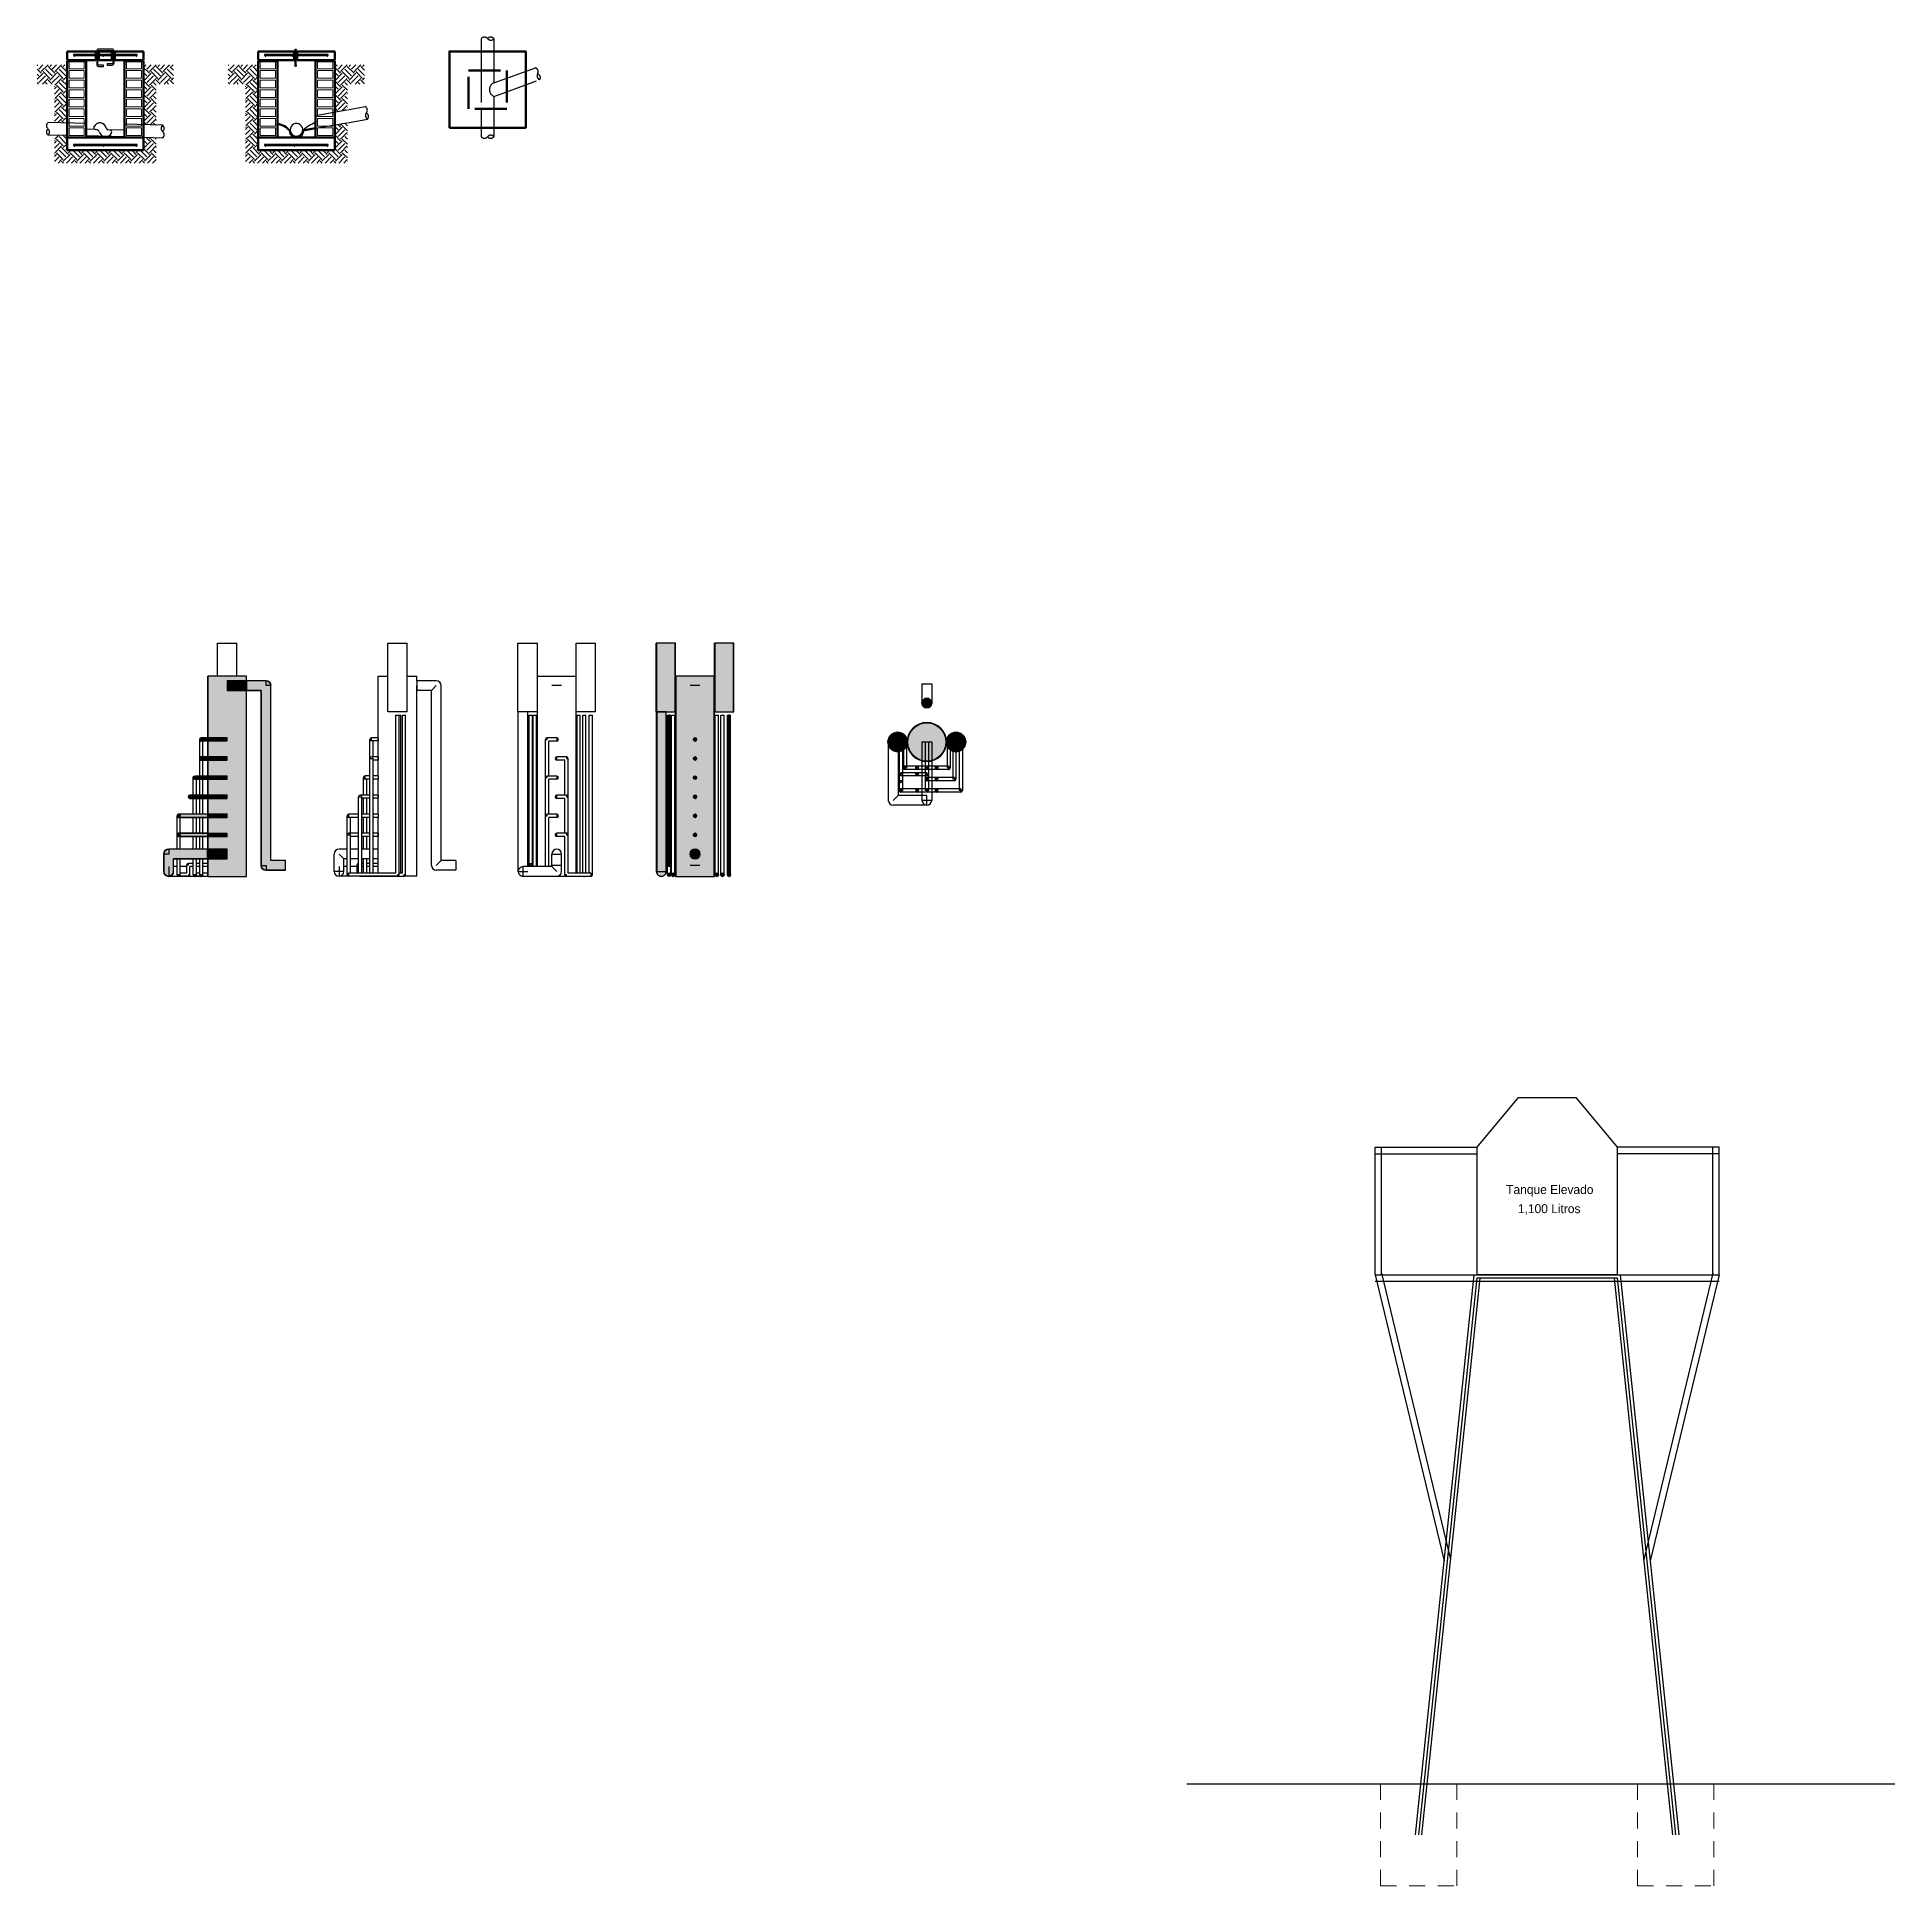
# Model space of a CAD drawing. Header units: millimetres. Extents: x 1147.5 to 1224.1, y 2097.1 to 2139.6.
# Drawn here: x 1179.03 to 1193.61, y 2106.23 to 2120.74 of the extents above; entities that cross this region are included whole.
import ezdxf
from ezdxf.enums import TextEntityAlignment as Align

# ---------------------------------------------------------------- set-up
doc = ezdxf.new("R2010")
doc.units = ezdxf.units.MM
for name, pattern in [('DASHED', [0.75, 0.5, -0.25]), ('DASHED2', [0.375, 0.25, -0.125]), ('HIDDEN2', [0.1875, 0.125, -0.0625])]:
    doc.linetypes.add(name, pattern=pattern)
for name, color, linetype in [('0_BackgroundLines', 7, 'Continuous'), ('0_CurveTangencyLines', 7, 'Continuous'), ('0_IntersectionBoundary', 7, 'Continuous'), ('0_IntersectionFill', 7, 'Continuous'), ('1 CIMENTACION', 5, 'Continuous'), ('Stock Tanks', 5, 'Continuous')]:
    doc.layers.add(name, color=color, linetype=linetype)
for name, color, linetype, lineweight in [('1 ACHURADO', 9, 'Continuous', 5), ('1 Cotas', 5, 'Continuous', 9), ('1 MUEBLES FIJOS', 1, 'Continuous', 30), ('1 PAREDES', 7, 'Continuous', 50), ('1 proyecciones', 8, 'HIDDEN2', 5), ('Elec', 30, 'Continuous', 25)]:
    doc.layers.add(name, color=color, linetype=linetype, lineweight=lineweight)
doc.styles.add('RomanS', font='stylu.ttf')

msp = doc.modelspace()

# ---------------------------------------------------------------- texts
at = {"layer": '1 CIMENTACION', "color": 7, "lineweight": 13, "ltscale": 3.5, "style": 'RomanS'}
for s, p in [('Tanque Elevado', (1190.9067, 2111.6976)), ('1,100 Litros', (1190.9016, 2111.5473))]:
    msp.add_text(s, height=0.070312, dxfattribs=at).set_placement(p, align=Align.MIDDLE_CENTER)

# ---------------------------------------------------------------- blocks, each defined once
blk = doc.blocks.new('*U214')
at = {"layer": '1 ACHURADO'}
blk.add_lwpolyline([(-0.06, -0.03), (0.06, -0.03), (0.06, 0.03), (-0.06, 0.03)], close=True, dxfattribs=at)
blk = doc.blocks.new('*U215')
at = {"layer": '1 ACHURADO', "color": 0, "linetype": 'ByBlock', "lineweight": -2, "transparency": 16777216}
for p in [(0, 0.525), (0, 0.45), (0, 0.375), (0, 0.3), (0, 0.225), (0, 0.15), (0, 0.075), (0, 0)]:
    blk.add_blockref('*U214', p, dxfattribs=at)
blk = doc.blocks.new('*U216')
at = {"layer": '1 ACHURADO'}
blk.add_lwpolyline([(-0.06, -0.03), (0.06, -0.03), (0.06, 0.03), (-0.06, 0.03)], close=True, dxfattribs=at)
blk = doc.blocks.new('*U217')
at = {"layer": '1 ACHURADO', "color": 0, "linetype": 'ByBlock', "lineweight": -2, "transparency": 16777216}
for p in [(0, 0.525), (0, 0.45), (0, 0.375), (0, 0.3), (0, 0.225), (0, 0.15), (0, 0.075), (0, 0)]:
    blk.add_blockref('*U216', p, dxfattribs=at)
blk = doc.blocks.new('*U218')
at = {"layer": '1 ACHURADO'}
blk.add_lwpolyline([(-0.06, -0.03), (0.06, -0.03), (0.06, 0.03), (-0.06, 0.03)], close=True, dxfattribs=at)
blk = doc.blocks.new('*U219')
at = {"layer": '1 ACHURADO', "color": 0, "linetype": 'ByBlock', "lineweight": -2, "transparency": 16777216}
for p in [(0, 0.525), (0, 0.45), (0, 0.375), (0, 0.3), (0, 0.225), (0, 0.15), (0, 0.075), (0, 0)]:
    blk.add_blockref('*U218', p, dxfattribs=at)
blk = doc.blocks.new('*U220')
at = {"layer": '1 ACHURADO'}
blk.add_lwpolyline([(-0.06, -0.03), (0.06, -0.03), (0.06, 0.03), (-0.06, 0.03)], close=True, dxfattribs=at)
blk = doc.blocks.new('*U221')
at = {"layer": '1 ACHURADO', "color": 0, "linetype": 'ByBlock', "lineweight": -2, "transparency": 16777216}
for p in [(0, 0.525), (0, 0.45), (0, 0.375), (0, 0.3), (0, 0.225), (0, 0.15), (0, 0.075), (0, 0)]:
    blk.add_blockref('*U220', p, dxfattribs=at)
blk = doc.blocks.new('A$C14C92831')
at = {"layer": '0_IntersectionFill', "linetype": 'Continuous', "extrusion": (0, 0, -1)}
for points in [[(-19.75, 0), (-19.75, 61.89), (-31.75, 61.89), (-31.75, 0)], [(-19.8, 0), (-19.8, 61.89), (-31.7, 61.89), (-31.7, 0)], [(-31.75, 57.44), (-25.75, 57.44), (-25.75, 60.44), (-31.75, 60.44)], [(-19.75, 41.83), (-17.75, 41.83), (-17.75, 42.82), (-19.75, 42.82)], [(-25.75, 41.83), (-19.75, 41.83), (-19.75, 42.82), (-25.75, 42.82)], [(-19.75, 35.92), (-17.75, 35.92), (-17.75, 36.91), (-19.75, 36.91)], [(-25.75, 35.92), (-19.75, 35.92), (-19.75, 36.91), (-25.75, 36.91)], [(-19.75, 30.02), (-15.75, 30.02), (-15.75, 31.01), (-19.75, 31.01)], [(-25.75, 30.02), (-19.75, 30.02), (-19.75, 31.01), (-25.75, 31.01)], [(-19.75, 24.11), (-14.25, 24.11), (-14.25, 25.1), (-19.75, 25.1)], [(-25.75, 24.11), (-19.75, 24.11), (-19.75, 25.1), (-25.75, 25.1)], [(-19.75, 18.21), (-10.75, 18.21), (-10.75, 19.2), (-19.75, 19.2)], [(-25.75, 18.21), (-19.75, 18.21), (-19.75, 19.2), (-25.75, 19.2)], [(-19.75, 12.3), (-10.75, 12.3), (-10.75, 13.29), (-19.75, 13.29)], [(-25.75, 12.3), (-19.75, 12.3), (-19.75, 13.29), (-25.75, 13.29)], [(-25.75, 5.39), (-19.69, 5.39), (-19.69, 8.39), (-25.75, 8.39)]]:
    blk.add_hatch(color=8, dxfattribs=at).paths.add_polyline_path(points)
h = blk.add_hatch(color=8, dxfattribs=at)
edge = h.paths.add_edge_path()
edge.add_line((-31.75, 60.44), (-37.75, 60.44))
edge.add_arc((-37.75, 58.94), 1.5, 90, 180)
edge.add_line((-39.25, 58.94), (-39.25, 4.87))
edge.add_line((-39.25, 4.87), (-43.75, 4.87))
edge.add_line((-43.75, 4.87), (-43.75, 1.88))
edge.add_line((-43.75, 1.88), (-37.75, 1.88))
edge.add_arc((-37.75, 3.37), 1.5, 270, 360)
edge.add_line((-36.25, 3.37), (-36.25, 57.44))
edge.add_line((-36.25, 57.44), (-31.75, 57.44))
edge.add_line((-31.75, 57.44), (-31.75, 60.44))
h = blk.add_hatch(color=8, dxfattribs=at)
edge = h.paths.add_edge_path()
edge.add_arc((-17.75, 42.32), 0.495, 0, 360, ccw=False)
h = blk.add_hatch(color=8, dxfattribs=at)
edge = h.paths.add_edge_path()
edge.add_arc((-17.75, 36.42), 0.5, 0, 360, ccw=False)
h = blk.add_hatch(color=8, dxfattribs=at)
edge = h.paths.add_edge_path()
edge.add_arc((-17.75, 36.42), 0.495, 0, 360, ccw=False)
h = blk.add_hatch(color=8, dxfattribs=at)
edge = h.paths.add_edge_path()
edge.add_arc((-15.75, 30.51), 0.495, 0, 360, ccw=False)
h = blk.add_hatch(color=8, dxfattribs=at)
edge = h.paths.add_edge_path()
edge.add_arc((-14.25, 24.61), 0.5, 0, 360, ccw=False)
h = blk.add_hatch(color=8, dxfattribs=at)
edge = h.paths.add_edge_path()
edge.add_arc((-14.25, 24.61), 0.495, 0, 360, ccw=False)
h = blk.add_hatch(color=8, dxfattribs=at)
edge = h.paths.add_edge_path()
edge.add_arc((-10.75, 18.7), 0.495, 0, 360, ccw=False)
h = blk.add_hatch(color=8, dxfattribs=at)
edge = h.paths.add_edge_path()
edge.add_arc((-10.75, 12.8), 0.5, 0, 360, ccw=False)
h = blk.add_hatch(color=8, dxfattribs=at)
edge = h.paths.add_edge_path()
edge.add_arc((-10.75, 12.8), 0.495, 0, 360, ccw=False)
h = blk.add_hatch(color=8, dxfattribs=at)
edge = h.paths.add_edge_path()
edge.add_line((-7.69, 8.39), (-19.69, 8.39))
edge.add_line((-19.69, 8.39), (-19.69, 5.39))
edge.add_line((-19.69, 5.39), (-9.19, 5.39))
edge.add_line((-9.19, 5.39), (-9.19, 1.5))
edge.add_arc((-7.69, 1.5), 1.5, 180, 360)
edge.add_line((-6.19, 1.5), (-6.19, 6.89))
edge.add_arc((-7.69, 6.89), 1.5, 0, 90)
at = {"layer": '0_BackgroundLines', "linetype": 'Continuous', "extrusion": (0, 1, 0)}
for p, q in [((22.75, 72.08), (25.75, 72.08)), ((22.75, 61.89), (22.75, 72.08)), ((25.75, 72.08), (28.75, 72.08)), ((28.75, 61.89), (28.75, 72.08)), ((19.75, 61.89), (19.75, 61.89)), ((31.75, 61.89), (19.75, 61.89)), ((19.75, 61.89), (19.75, 0)), ((19.75, 42.82), (19.75, 61.89)), ((31.7, 61.89), (19.8, 61.89)), ((19.8, 61.89), (19.8, 0)), ((25.75, 60.44), (25.75, 57.44)), ((31.75, 60.44), (25.75, 60.44)), ((25.75, 57.44), (31.75, 57.44)), ((31.7, 0), (31.7, 61.89)), ((31.75, 61.89), (31.75, 61.89)), ((31.75, 0), (31.75, 61.89)), ((31.75, 60.44), (31.75, 61.89)), ((31.75, 60.44), (31.75, 60.44)), ((31.75, 57.44), (31.75, 60.44)), ((31.75, 60.44), (31.75, 60.44)), ((37.75, 60.44), (31.75, 60.44)), ((31.75, 60.44), (31.75, 60.44)), ((37.75, 60.44), (31.75, 60.44)), ((31.75, 57.44), (31.75, 57.44)), ((31.75, 57.44), (36.25, 57.44)), ((31.75, 57.44), (31.75, 57.44)), ((31.75, 0), (31.75, 57.44)), ((36.25, 57.44), (31.75, 57.44)), ((36.25, 57.44), (36.25, 57.44)), ((36.25, 57.44), (36.25, 3.37)), ((36.25, 3.37), (36.25, 57.44)), ((39.25, 4.87), (39.25, 58.94)), ((39.25, 4.87), (39.25, 58.94)), ((17.25, 31.01), (17.25, 42.32)), ((17.75, 42.82), (17.75, 42.82)), ((17.75, 42.82), (17.75, 41.83)), ((19.75, 42.82), (17.75, 42.82)), ((19.75, 42.82), (17.75, 42.82)), ((17.75, 41.82), (17.75, 41.83)), ((17.75, 41.83), (19.75, 41.83)), ((19.75, 41.82), (17.75, 41.82)), ((18.25, 36.92), (18.25, 41.82)), ((19.75, 42.82), (19.75, 42.82)), ((19.75, 41.83), (19.75, 42.82)), ((19.75, 42.82), (19.75, 42.82)), ((25.75, 42.82), (19.75, 42.82)), ((19.75, 41.83), (19.75, 41.82)), ((19.75, 41.82), (19.75, 41.83)), ((19.75, 41.83), (25.75, 41.83)), ((19.75, 36.92), (19.75, 41.82)), ((25.75, 41.83), (25.75, 42.82)), ((19.75, 36.92), (17.75, 36.92)), ((17.75, 36.91), (17.75, 35.92)), ((19.75, 36.91), (17.75, 36.91)), ((17.75, 35.92), (19.75, 35.92)), ((19.75, 35.92), (17.75, 35.92)), ((18.25, 31.01), (18.25, 35.92)), ((19.75, 36.92), (19.75, 36.91)), ((19.75, 36.91), (19.75, 36.92)), ((19.75, 35.92), (19.75, 36.91)), ((19.75, 36.91), (19.75, 35.92)), ((25.75, 36.91), (19.75, 36.91)), ((19.75, 35.92), (19.75, 35.92)), ((19.75, 35.92), (19.75, 35.92)), ((19.75, 35.92), (25.75, 35.92)), ((19.75, 31.01), (19.75, 35.92)), ((25.75, 35.92), (25.75, 36.91)), ((15.25, 25.11), (15.25, 30.51)), ((15.75, 31.01), (15.75, 31.01)), ((15.75, 31.01), (15.75, 30.02)), ((19.75, 31.01), (15.75, 31.01)), ((19.75, 31.01), (15.75, 31.01)), ((15.75, 30.01), (15.75, 30.02)), ((15.75, 30.02), (19.75, 30.02)), ((19.75, 30.01), (15.75, 30.01)), ((16.25, 25.11), (16.25, 30.01)), ((17.25, 25.11), (17.25, 30.01)), ((18.25, 25.11), (18.25, 30.01)), ((19.75, 31.01), (19.75, 31.01)), ((19.75, 30.02), (19.75, 31.01)), ((25.75, 31.01), (19.75, 31.01)), ((19.75, 30.02), (19.75, 30.01)), ((19.75, 30.02), (25.75, 30.02)), ((19.75, 25.11), (19.75, 30.01)), ((25.75, 30.02), (25.75, 31.01)), ((19.75, 25.11), (14.25, 25.11)), ((14.25, 25.1), (14.25, 24.11)), ((19.75, 25.1), (14.25, 25.1)), ((14.25, 24.11), (19.75, 24.11)), ((19.75, 24.11), (14.25, 24.11)), ((15.25, 19.2), (15.25, 24.11)), ((16.25, 19.2), (16.25, 24.11)), ((17.25, 19.2), (17.25, 24.11)), ((18.25, 19.2), (18.25, 24.11)), ((19.75, 25.11), (19.75, 25.1)), ((19.75, 25.1), (19.75, 25.11)), ((19.75, 24.11), (19.75, 25.1)), ((25.75, 25.1), (19.75, 25.1)), ((19.75, 24.11), (19.75, 24.11)), ((19.75, 24.11), (25.75, 24.11)), ((19.75, 19.2), (19.75, 24.11)), ((25.75, 24.11), (25.75, 25.1)), ((10.25, 8.39), (10.25, 18.7)), ((10.75, 19.2), (10.75, 19.2)), ((10.75, 19.2), (10.75, 18.21)), ((19.75, 19.2), (10.75, 19.2)), ((19.75, 19.2), (10.75, 19.2)), ((10.75, 18.2), (10.75, 18.21)), ((10.75, 18.21), (19.75, 18.21)), ((19.75, 18.2), (10.75, 18.2)), ((11.25, 13.3), (11.25, 18.2)), ((15.25, 13.3), (15.25, 18.2)), ((16.25, 13.3), (16.25, 18.2)), ((17.25, 13.3), (17.25, 18.2)), ((18.25, 13.3), (18.25, 18.2)), ((19.75, 19.2), (19.75, 19.2)), ((19.75, 18.21), (19.75, 19.2)), ((25.75, 19.2), (19.75, 19.2)), ((19.75, 18.21), (19.75, 18.2)), ((19.75, 18.21), (25.75, 18.21)), ((19.75, 13.3), (19.75, 18.2)), ((25.75, 18.21), (25.75, 19.2)), ((19.75, 13.3), (10.75, 13.3)), ((10.75, 13.29), (10.75, 12.3)), ((19.75, 13.29), (10.75, 13.29)), ((10.75, 12.3), (19.75, 12.3)), ((19.75, 12.3), (10.75, 12.3)), ((11.25, 8.39), (11.25, 12.3)), ((15.25, 8.39), (15.25, 12.3)), ((16.25, 8.39), (16.25, 12.3)), ((17.25, 8.39), (17.25, 12.3)), ((18.25, 8.39), (18.25, 12.3)), ((19.75, 13.3), (19.75, 13.29)), ((19.75, 13.29), (19.75, 13.3)), ((19.75, 12.3), (19.75, 13.29)), ((25.75, 13.29), (19.75, 13.29)), ((19.75, 12.3), (19.75, 12.3)), ((19.75, 12.3), (19.75, 12.3)), ((19.75, 12.3), (25.75, 12.3)), ((19.75, 8.39), (19.75, 12.3)), ((25.75, 12.3), (25.75, 13.29)), ((6.19, 6.89), (6.19, 1.5)), ((6.19, 1.5), (6.19, 6.89)), ((19.69, 8.39), (7.69, 8.39)), ((19.69, 8.39), (7.69, 8.39)), ((19.69, 8.39), (19.69, 8.39)), ((19.69, 5.39), (19.69, 8.39)), ((25.75, 8.39), (19.69, 8.39)), ((19.75, 8.39), (19.69, 8.39)), ((25.75, 5.39), (25.75, 8.39)), ((17.75, 0), (7.69, 0)), ((9.19, 5.39), (9.19, 5.39)), ((9.19, 5.39), (19.69, 5.39)), ((9.19, 1.5), (9.19, 5.39)), ((19.69, 5.39), (9.19, 5.39)), ((9.19, 1.5), (9.19, 5.39)), ((10.25, 3), (9.19, 3)), ((10.25, 0.51), (10.25, 5.39)), ((10.75, 0.51), (10.25, 0.51)), ((11.25, 0.51), (10.75, 0.51)), ((13.75, 0.01), (10.75, 0.01)), ((11.25, 0.51), (11.25, 5.39)), ((13.25, 3), (11.25, 3)), ((13.25, 1.01), (11.25, 1.01)), ((13.25, 3.51), (13.75, 3.51)), ((13.25, 1.01), (13.25, 3.51)), ((13.75, 3.51), (13.75, 4.01)), ((15.25, 4.01), (13.75, 4.01)), ((14.25, 0.51), (13.75, 0.51)), ((13.75, 0.51), (13.75, 0.01)), ((15.25, 3.01), (14.25, 3.01)), ((14.25, 0.51), (14.25, 3.01)), ((15.25, 3), (14.25, 3)), ((15.25, 0.5), (15.25, 5.39)), ((15.75, 0.5), (15.25, 0.5)), ((16.25, 0.5), (15.75, 0.5)), ((17.65, 0.01), (15.85, 0.01)), ((16.25, 0.5), (16.25, 5.39)), ((17.25, 4.01), (16.25, 4.01)), ((17.25, 3.01), (16.25, 3.01)), ((17.25, 3), (16.25, 3)), ((17.25, 1.01), (16.25, 1.01)), ((17.25, 0.5), (17.25, 5.39)), ((17.75, 0.5), (17.25, 0.5)), ((18.25, 0.5), (17.75, 0.5)), ((19.75, 0), (17.75, 0)), ((18.25, 0.5), (18.25, 5.39)), ((19.75, 4.01), (18.25, 4.01)), ((19.75, 3.01), (18.25, 3.01)), ((19.75, 3), (18.25, 3)), ((19.75, 1.01), (18.25, 1.01)), ((19.75, 1), (18.25, 1)), ((19.69, 5.39), (19.69, 5.39)), ((19.69, 5.39), (25.75, 5.39)), ((19.75, 5.39), (19.69, 5.39)), ((19.75, 0), (19.75, 5.39)), ((19.75, 0), (19.75, 0)), ((19.75, 0), (31.75, 0)), ((19.8, 0), (31.7, 0)), ((31.75, 0), (31.75, 0)), ((37.75, 1.88), (43.75, 1.88)), ((43.75, 1.87), (37.75, 1.87)), ((39.25, 4.87), (39.25, 4.87)), ((43.75, 4.87), (39.25, 4.87)), ((43.75, 4.87), (39.25, 4.87)), ((43.75, 4.87), (43.75, 4.87)), ((43.75, 1.88), (43.75, 4.87)), ((43.75, 1.88), (43.75, 1.87))]:
    blk.add_line(p, q, dxfattribs=at)
at = {"layer": '0_BackgroundLines', "linetype": 'Continuous'}
for centre, radius in [((17.75, 42.32), 0.495), ((17.75, 36.42), 0.5), ((17.75, 36.42), 0.495), ((15.75, 30.51), 0.495), ((14.25, 24.61), 0.5), ((14.25, 24.61), 0.495), ((10.75, 18.7), 0.495), ((10.75, 12.8), 0.5), ((10.75, 12.8), 0.495)]:
    blk.add_circle(centre, radius, dxfattribs=at)
for centre, radius, start, end in [((37.75, 58.94), 1.5, 360, 90), ((37.75, 58.94), 1.5, 0, 90), ((17.75, 42.32), 0.5, 90, 180), ((17.75, 42.32), 0.5, 90, 270), ((17.75, 42.32), 0.5, 180, 270), ((15.75, 30.51), 0.5, 90, 180), ((15.75, 30.51), 0.5, 90, 270), ((15.75, 30.51), 0.5, 180, 270), ((10.75, 18.7), 0.5, 90, 180), ((10.75, 18.7), 0.5, 90, 270), ((10.75, 18.7), 0.5, 180, 270), ((7.69, 6.89), 1.5, 90, 180), ((7.69, 6.89), 1.5, 90, 180), ((7.69, 1.5), 1.5, 180, 0), ((7.69, 1.5), 1.5, 180, 0), ((10.75, 0.51), 0.5, 180, 0), ((13.75, 3.51), 0.5, 90, 180), ((13.75, 0.51), 0.5, 270, 0), ((15.75, 0.5), 0.5, 180, 0), ((17.75, 0.5), 0.5, 180, 0), ((37.75, 3.37), 1.5, 180, 270), ((37.75, 3.37), 1.5, 180, 270)]:
    blk.add_arc(centre, radius, start, end, dxfattribs=at)
at = {"layer": '0_CurveTangencyLines', "color": 1, "linetype": 'DASHED', "extrusion": (0, 1, 0)}
for p, q in [((37.75, 58.94), (37.75, 60.44)), ((39.25, 58.94), (37.75, 58.94)), ((7.69, 6.89), (6.19, 6.89)), ((7.69, 8.39), (7.69, 6.89)), ((6.19, 1.5), (6.19, 1.5)), ((7.69, 3), (7.69, 0)), ((9.19, 1.5), (9.19, 1.5)), ((36.25, 3.37), (37.75, 3.37)), ((37.75, 3.37), (37.75, 1.88))]:
    blk.add_line(p, q, dxfattribs=at)
at = {"layer": '0_IntersectionBoundary', "linetype": 'Continuous', "extrusion": (0, 0, -1)}
for p, q in [((19.75, 61.89), (19.75, 0)), ((31.75, 61.89), (19.75, 61.89)), ((19.8, 61.89), (19.8, 0)), ((31.7, 61.89), (19.8, 61.89)), ((25.75, 60.44), (25.75, 57.44)), ((31.75, 60.44), (25.75, 60.44)), ((25.75, 57.44), (31.75, 57.44)), ((31.7, 0), (31.7, 61.89)), ((31.75, 0), (31.75, 61.89)), ((37.75, 60.44), (31.75, 60.44)), ((31.75, 60.44), (31.75, 57.44)), ((31.75, 57.44), (31.75, 60.44)), ((31.75, 57.44), (36.25, 57.44)), ((36.25, 57.44), (36.25, 3.37)), ((39.25, 4.87), (39.25, 58.94)), ((17.75, 42.82), (17.75, 41.83)), ((19.75, 42.82), (17.75, 42.82)), ((17.75, 41.83), (19.75, 41.83)), ((19.75, 42.82), (19.75, 41.83)), ((25.75, 42.82), (19.75, 42.82)), ((19.75, 41.83), (19.75, 42.82)), ((19.75, 41.83), (25.75, 41.83)), ((25.75, 41.83), (25.75, 42.82)), ((17.75, 36.91), (17.75, 35.92)), ((19.75, 36.91), (17.75, 36.91)), ((17.75, 35.92), (19.75, 35.92)), ((19.75, 36.91), (19.75, 35.92)), ((25.75, 36.91), (19.75, 36.91)), ((19.75, 35.92), (19.75, 36.91)), ((19.75, 35.92), (25.75, 35.92)), ((25.75, 35.92), (25.75, 36.91)), ((15.75, 31.01), (15.75, 30.02)), ((19.75, 31.01), (15.75, 31.01)), ((15.75, 30.02), (19.75, 30.02)), ((19.75, 31.01), (19.75, 30.02)), ((25.75, 31.01), (19.75, 31.01)), ((19.75, 30.02), (25.75, 30.02)), ((25.75, 30.02), (25.75, 31.01)), ((14.25, 25.1), (14.25, 24.11)), ((19.75, 25.1), (14.25, 25.1)), ((14.25, 24.11), (19.75, 24.11)), ((19.75, 25.1), (19.75, 24.11)), ((25.75, 25.1), (19.75, 25.1)), ((19.75, 24.11), (19.75, 25.1)), ((19.75, 24.11), (25.75, 24.11)), ((25.75, 24.11), (25.75, 25.1)), ((10.75, 19.2), (10.75, 18.21)), ((19.75, 19.2), (10.75, 19.2)), ((10.75, 18.21), (19.75, 18.21)), ((19.75, 19.2), (19.75, 18.21)), ((25.75, 19.2), (19.75, 19.2)), ((19.75, 18.21), (25.75, 18.21)), ((25.75, 18.21), (25.75, 19.2)), ((10.75, 13.29), (10.75, 12.3)), ((19.75, 13.29), (10.75, 13.29)), ((10.75, 12.3), (19.75, 12.3)), ((19.75, 13.29), (19.75, 12.3)), ((25.75, 13.29), (19.75, 13.29)), ((19.75, 12.3), (19.75, 13.29)), ((19.75, 12.3), (25.75, 12.3)), ((25.75, 12.3), (25.75, 13.29)), ((6.19, 6.89), (6.19, 1.5)), ((19.69, 8.39), (7.69, 8.39)), ((19.69, 8.39), (19.69, 5.39)), ((25.75, 8.39), (19.69, 8.39)), ((19.69, 5.39), (19.69, 8.39)), ((25.75, 5.39), (25.75, 8.39)), ((9.19, 5.39), (19.69, 5.39)), ((9.19, 1.5), (9.19, 5.39)), ((19.69, 5.39), (25.75, 5.39)), ((19.75, 0), (31.75, 0)), ((19.8, 0), (31.7, 0)), ((37.75, 1.88), (43.75, 1.88)), ((43.75, 4.87), (39.25, 4.87)), ((43.75, 1.88), (43.75, 4.87))]:
    blk.add_line(p, q, dxfattribs=at)
for centre, radius in [((-17.75, 42.32), 0.495), ((-17.75, 36.42), 0.5), ((-17.75, 36.42), 0.495), ((-15.75, 30.51), 0.495), ((-14.25, 24.61), 0.5), ((-14.25, 24.61), 0.495), ((-10.75, 18.7), 0.495), ((-10.75, 12.8), 0.5), ((-10.75, 12.8), 0.495)]:
    blk.add_circle(centre, radius, dxfattribs=at)
for centre, start, end in [((-37.75, 58.94), 90, 180), ((-7.69, 6.89), 0, 90), ((-7.69, 1.5), 180, 0), ((-37.75, 3.37), 270, 0)]:
    blk.add_arc(centre, 1.5, start, end, dxfattribs=at)
blk = doc.blocks.new('A$C01A26655')
at = {"layer": '0_BackgroundLines', "linetype": 'Continuous', "extrusion": (0, 1, 0)}
for p, q in [((22.75, 72.08), (25.75, 72.08)), ((22.75, 50.83), (22.75, 72.08)), ((25.75, 72.08), (28.75, 72.08)), ((28.75, 50.83), (28.75, 72.08)), ((19.75, 61.89), (22.75, 61.89)), ((19.75, 42.82), (19.75, 61.89)), ((28.75, 61.89), (31.75, 61.89)), ((31.75, 60.44), (31.75, 61.89)), ((31.75, 60.44), (31.75, 58.94)), ((31.75, 60.44), (31.75, 60.44)), ((37.75, 60.44), (31.75, 60.44)), ((31.75, 58.94), (31.75, 57.44)), ((31.75, 57.44), (31.75, 58.94)), ((31.75, 57.44), (31.75, 57.44)), ((31.75, 0), (31.75, 57.44)), ((36.25, 57.44), (31.75, 57.44)), ((36.25, 57.44), (37.75, 58.94)), ((36.25, 3.37), (36.25, 57.44)), ((39.25, 4.87), (39.25, 58.94)), ((25.75, 50.83), (22.75, 50.83)), ((25.25, 49.83), (25.75, 49.83)), ((25.25, 1), (25.25, 49.83)), ((28.75, 50.83), (25.75, 50.83)), ((25.75, 49.83), (26.25, 49.83)), ((26.25, 49.83), (26.75, 49.83)), ((26.25, 0.5), (26.25, 49.83)), ((26.75, 0.99), (26.75, 49.83)), ((27.25, 49.82), (27.75, 49.82)), ((27.25, 0.99), (27.25, 49.82)), ((27.75, 49.82), (28.25, 49.82)), ((28.25, 0.49), (28.25, 49.82)), ((17.25, 36.42), (17.25, 42.32)), ((17.75, 42.32), (17.75, 42.82)), ((19.75, 42.82), (17.75, 42.82)), ((17.75, 41.82), (17.75, 42.32)), ((19.75, 41.82), (17.75, 41.82)), ((18.25, 36.92), (18.25, 41.82)), ((19.75, 42.82), (19.75, 42.32)), ((19.75, 42.32), (19.75, 42.82)), ((19.75, 42.32), (19.75, 41.82)), ((19.75, 41.82), (19.75, 42.32)), ((19.75, 36.92), (19.75, 41.82)), ((17.25, 36.42), (17.75, 36.42)), ((17.25, 1), (17.25, 36.42)), ((19.75, 36.92), (17.75, 36.92)), ((17.75, 36.42), (18.25, 36.42)), ((18.25, 1), (18.25, 36.42)), ((19.75, 35.92), (18.25, 35.92)), ((19.75, 36.92), (19.75, 36.42)), ((19.75, 36.42), (19.75, 36.92)), ((19.75, 36.42), (19.75, 35.92)), ((19.75, 35.92), (19.75, 36.42)), ((19.75, 31.01), (19.75, 35.92)), ((15.25, 25.11), (15.25, 30.51)), ((15.75, 30.51), (15.75, 31.01)), ((17.25, 31.01), (15.75, 31.01)), ((15.75, 30.01), (15.75, 30.51)), ((17.25, 30.01), (15.75, 30.01)), ((16.25, 25.11), (16.25, 30.01)), ((19.75, 31.01), (18.25, 31.01)), ((19.75, 30.01), (18.25, 30.01)), ((19.75, 31.01), (19.75, 30.51)), ((19.75, 30.51), (19.75, 30.01)), ((19.75, 25.11), (19.75, 30.01)), ((13.75, 24.61), (14.25, 24.61)), ((13.75, 1), (13.75, 24.61)), ((17.25, 25.11), (14.25, 25.11)), ((14.25, 24.61), (14.75, 24.61)), ((14.75, 1), (14.75, 24.61)), ((17.25, 24.11), (14.75, 24.11)), ((15.25, 19.2), (15.25, 24.11)), ((16.25, 19.2), (16.25, 24.11)), ((19.75, 25.11), (18.25, 25.11)), ((19.75, 24.11), (18.25, 24.11)), ((19.75, 25.11), (19.75, 24.61)), ((19.75, 24.61), (19.75, 25.11)), ((19.75, 24.61), (19.75, 24.11)), ((19.75, 19.2), (19.75, 24.11)), ((10.25, 12.8), (10.25, 18.7)), ((10.75, 18.7), (10.75, 19.2)), ((13.75, 19.2), (10.75, 19.2)), ((10.75, 18.2), (10.75, 18.7)), ((13.75, 18.2), (10.75, 18.2)), ((11.25, 13.3), (11.25, 18.2)), ((17.25, 19.2), (14.75, 19.2)), ((17.25, 18.2), (14.75, 18.2)), ((15.25, 13.3), (15.25, 18.2)), ((16.25, 13.3), (16.25, 18.2)), ((19.75, 19.2), (18.25, 19.2)), ((19.75, 18.2), (18.25, 18.2)), ((19.75, 19.2), (19.75, 18.7)), ((19.75, 18.7), (19.75, 18.2)), ((19.75, 13.3), (19.75, 18.2)), ((10.25, 12.8), (10.75, 12.8)), ((10.25, 0.5), (10.25, 12.8)), ((13.75, 13.3), (10.75, 13.3)), ((10.75, 12.8), (11.25, 12.8)), ((11.25, 1), (11.25, 12.8)), ((13.75, 12.3), (11.25, 12.3)), ((17.25, 13.3), (14.75, 13.3)), ((17.25, 12.3), (14.75, 12.3)), ((15.25, 8.39), (15.25, 12.3)), ((16.25, 8.39), (16.25, 12.3)), ((19.75, 13.3), (18.25, 13.3)), ((19.75, 12.3), (18.25, 12.3)), ((19.75, 13.3), (19.75, 12.8)), ((19.75, 12.8), (19.75, 13.3)), ((19.75, 12.8), (19.75, 12.3)), ((19.75, 12.3), (19.75, 12.8)), ((19.75, 8.39), (19.75, 12.3)), ((6.19, 1.5), (6.19, 6.89)), ((10.25, 8.39), (7.69, 8.39)), ((7.69, 6.89), (9.19, 5.39)), ((13.75, 8.39), (11.25, 8.39)), ((17.25, 8.39), (14.75, 8.39)), ((19.69, 8.39), (18.25, 8.39)), ((19.69, 8.39), (19.69, 6.89)), ((19.75, 8.39), (19.69, 8.39)), ((19.69, 6.89), (19.69, 5.39)), ((10.75, 0), (7.69, 0)), ((10.25, 5.39), (9.19, 5.39)), ((9.19, 1.5), (9.19, 5.39)), ((10.25, 3), (9.19, 3)), ((10.75, 0.5), (10.75, 1)), ((25.25, 1), (10.75, 1)), ((10.75, 0), (10.75, 0.5)), ((13.75, 5.39), (11.25, 5.39)), ((13.25, 3), (11.25, 3)), ((13.25, 1.01), (11.25, 1.01)), ((13.25, 3.51), (13.75, 3.51)), ((13.25, 1.01), (13.25, 3.51)), ((17.25, 5.39), (14.75, 5.39)), ((15.25, 4.01), (14.75, 4.01)), ((15.25, 3.01), (14.75, 3.01)), ((15.25, 3), (14.75, 3)), ((15.25, 1), (15.25, 5.39)), ((16.25, 1), (16.25, 5.39)), ((17.25, 4.01), (16.25, 4.01)), ((17.25, 3.01), (16.25, 3.01)), ((17.25, 3), (16.25, 3)), ((17.25, 1.01), (16.25, 1.01)), ((19.69, 5.39), (18.25, 5.39)), ((19.75, 4.01), (18.25, 4.01)), ((19.75, 3.01), (18.25, 3.01)), ((19.75, 3), (18.25, 3)), ((19.75, 1.01), (18.25, 1.01)), ((19.75, 5.39), (19.69, 5.39)), ((19.75, 1), (19.75, 5.39)), ((25.75, 0.5), (25.75, 0)), ((26.25, 0.5), (25.75, 0.5)), ((27.25, 0.99), (26.25, 0.99)), ((27.75, 0.49), (27.75, -0.01)), ((28.25, 0.49), (27.75, 0.49)), ((31.75, 0), (27.85, 0)), ((37.75, 3.37), (39.25, 4.87)), ((43.75, 1.87), (37.75, 1.87)), ((43.75, 4.87), (39.25, 4.87)), ((43.75, 4.87), (43.75, 3.37)), ((43.75, 3.37), (43.75, 1.87)), ((25.75, 0), (10.75, 0)), ((14.25, -0.01), (14.25, 0)), ((27.75, -0.01), (14.25, -0.01))]:
    blk.add_line(p, q, dxfattribs=at)
at = {"layer": '0_BackgroundLines', "linetype": 'Continuous'}
for centre, radius, start, end in [((37.75, 58.94), 1.5, 0, 90), ((17.75, 42.32), 0.5, 90, 180), ((17.75, 42.32), 0.5, 90, 270), ((17.75, 42.32), 0.5, 180, 270), ((17.75, 36.42), 0.5, 0, 180), ((15.75, 30.51), 0.5, 90, 180), ((15.75, 30.51), 0.5, 90, 270), ((15.75, 30.51), 0.5, 180, 270), ((14.25, 24.61), 0.5, 0, 180), ((10.75, 18.7), 0.5, 90, 180), ((10.75, 18.7), 0.5, 90, 270), ((10.75, 18.7), 0.5, 180, 270), ((10.75, 12.8), 0.5, 0, 180), ((7.69, 6.89), 1.5, 90, 180), ((7.69, 1.5), 1.5, 180, 0), ((10.75, 0.5), 0.5, 90, 180), ((10.75, 0.5), 0.5, 90, 270), ((10.75, 0.5), 0.5, 180, 270), ((13.75, 3.51), 0.5, 90, 180), ((25.75, 0.5), 0.5, 270, 0), ((27.75, 0.49), 0.5, 270, 0), ((37.75, 3.37), 1.5, 180, 270), ((14.25, 0.49), 0.5, 258.6374, 270)]:
    blk.add_arc(centre, radius, start, end, dxfattribs=at)
at = {"layer": '0_CurveTangencyLines', "color": 1, "linetype": 'DASHED', "extrusion": (0, 1, 0)}
for p, q in [((9.19, 1.5), (6.19, 1.5)), ((7.69, 3), (7.69, 0))]:
    blk.add_line(p, q, dxfattribs=at)
blk = doc.blocks.new('A$C73B94519')
at = {"layer": '0_BackgroundLines', "linetype": 'Continuous', "extrusion": (0, 1, 0)}
for p, q in [((13.69, 72.08), (19.69, 72.08)), ((13.69, 50.83), (13.69, 72.08)), ((19.69, 50.83), (19.69, 72.08)), ((31.69, 72.08), (37.69, 72.08)), ((31.69, 50.83), (31.69, 72.08)), ((37.69, 50.83), (37.69, 72.08)), ((19.69, 61.89), (31.69, 61.89)), ((19.69, 3), (19.69, 61.89)), ((31.69, 1), (31.69, 61.89)), ((19.69, 50.83), (13.69, 50.83)), ((13.79, 1.5), (13.79, 50.83)), ((16.79, 3), (16.79, 50.83)), ((17.19, 49.84), (18.19, 49.84)), ((17.19, 3.51), (17.19, 49.84)), ((18.19, 3.51), (18.19, 49.84)), ((18.44, 49.83), (19.44, 49.83)), ((18.44, 3), (18.44, 49.83)), ((19.44, 3), (19.44, 49.83)), ((37.69, 50.83), (31.69, 50.83)), ((31.94, 49.83), (32.94, 49.83)), ((31.94, 1), (31.94, 49.83)), ((32.94, 1), (32.94, 49.83)), ((33.69, 49.82), (34.69, 49.82)), ((33.69, 1), (33.69, 49.82)), ((34.69, 1), (34.69, 49.82)), ((35.69, 49.83), (36.69, 49.83)), ((35.69, 1), (35.69, 49.83)), ((36.69, 0.5), (36.69, 49.83)), ((22.19, 42.32), (22.69, 42.32)), ((22.19, 30.51), (22.19, 42.32)), ((22.69, 42.32), (22.69, 42.82)), ((25.69, 42.82), (22.69, 42.82)), ((23.19, 31.01), (23.19, 41.82)), ((25.69, 41.82), (23.19, 41.82)), ((25.69, 42.82), (25.69, 42.32)), ((25.69, 42.32), (25.69, 41.82)), ((25.69, 36.42), (25.69, 36.92)), ((28.69, 36.92), (25.69, 36.92)), ((25.69, 35.92), (25.69, 36.42)), ((28.19, 35.92), (25.69, 35.92)), ((28.19, 25.11), (28.19, 35.92)), ((28.69, 36.92), (28.69, 36.42)), ((28.69, 36.42), (29.19, 36.42)), ((29.19, 24.61), (29.19, 36.42)), ((22.19, 30.51), (22.69, 30.51)), ((22.19, 18.7), (22.19, 30.51)), ((22.69, 30.51), (22.69, 31.01)), ((25.69, 31.01), (22.69, 31.01)), ((23.19, 19.2), (23.19, 30.01)), ((25.69, 30.01), (23.19, 30.01)), ((25.69, 31.01), (25.69, 30.51)), ((25.69, 30.51), (25.69, 30.01)), ((25.69, 24.61), (25.69, 25.11)), ((28.69, 25.11), (25.69, 25.11)), ((25.69, 24.11), (25.69, 24.61)), ((28.19, 24.11), (25.69, 24.11)), ((28.19, 13.3), (28.19, 24.11)), ((28.69, 25.11), (28.69, 24.61)), ((28.69, 24.61), (29.19, 24.61)), ((29.19, 12.8), (29.19, 24.61)), ((22.19, 18.7), (22.69, 18.7)), ((22.19, 3), (22.19, 18.7)), ((22.69, 18.7), (22.69, 19.2)), ((25.69, 19.2), (22.69, 19.2)), ((23.19, 3), (23.19, 18.2)), ((25.69, 18.2), (23.19, 18.2)), ((25.69, 19.2), (25.69, 18.7)), ((25.69, 18.7), (25.69, 18.2)), ((25.69, 12.8), (25.69, 13.3)), ((28.69, 13.3), (25.69, 13.3)), ((25.69, 12.3), (25.69, 12.8)), ((28.19, 12.3), (25.69, 12.3)), ((28.19, 0.5), (28.19, 12.3)), ((28.69, 13.3), (28.69, 12.8)), ((28.69, 12.8), (29.19, 12.8)), ((29.19, 1), (29.19, 12.8)), ((24.19, 3), (24.19, 6.89)), ((27.19, 1.5), (27.19, 6.89)), ((24.19, 3), (15.29, 3)), ((25.69, 0), (15.29, 0)), ((17.19, 3.51), (18.19, 3.51)), ((17.19, 3), (17.19, 3.51)), ((18.19, 3), (18.19, 3.51)), ((24.19, 3), (25.69, 1.5)), ((28.69, 0), (25.69, 0)), ((28.69, 0.5), (28.19, 0.5)), ((28.69, 0), (28.69, 0.5)), ((36.19, 1), (29.19, 1)), ((36.19, 1), (36.19, 0.5)), ((36.19, 0.5), (36.19, 0)), ((36.19, 0), (28.69, 0))]:
    blk.add_line(p, q, dxfattribs=at)
at = {"layer": '0_BackgroundLines', "linetype": 'Continuous'}
for centre, radius, start, end in [((22.69, 42.32), 0.5, 90, 180), ((25.69, 42.32), 0.5, 0, 90), ((25.69, 42.32), 0.5, 270, 0), ((25.69, 36.42), 0.5, 90, 270), ((28.69, 36.42), 0.5, 0, 90), ((22.69, 30.51), 0.5, 90, 180), ((25.69, 30.51), 0.5, 0, 90), ((25.69, 30.51), 0.5, 270, 0), ((25.69, 24.61), 0.5, 90, 270), ((28.69, 24.61), 0.5, 0, 90), ((22.69, 18.7), 0.5, 90, 180), ((25.69, 18.7), 0.5, 0, 90), ((25.69, 18.7), 0.5, 270, 0), ((25.69, 12.8), 0.5, 90, 270), ((28.69, 12.8), 0.5, 0, 90), ((25.69, 6.89), 1.5, 0, 180), ((15.29, 1.5), 1.5, 90, 270), ((17.69, 3.51), 0.5, 0, 180), ((25.69, 1.5), 1.5, 270, 0), ((28.69, 0.5), 0.5, 180, 270), ((36.19, 0.5), 0.5, 0, 90), ((36.19, 0.5), 0.5, 270, 0), ((34.19, 0.49), 0.5, 258.6374, 281.3626)]:
    blk.add_arc(centre, radius, start, end, dxfattribs=at)
at = {"layer": '0_CurveTangencyLines', "color": 1, "linetype": 'DASHED', "extrusion": (0, 1, 0)}
for p, q in [((27.19, 58.94), (24.19, 58.94)), ((24.19, 6.89), (27.19, 6.89)), ((13.79, 1.5), (16.79, 1.5)), ((15.29, 0), (15.29, 3)), ((27.19, 3.37), (24.19, 3.37))]:
    blk.add_line(p, q, dxfattribs=at)
blk = doc.blocks.new('A$C038139DB')
at = {"layer": '0_IntersectionFill', "linetype": 'Continuous', "extrusion": (0, 0, -1)}
for points in [[(-13.73, 50.83), (-13.73, 72.08), (-19.65, 72.08), (-19.65, 50.83)], [(-13.78, 50.83), (-13.78, 72.08), (-19.6, 72.08), (-19.6, 50.83)], [(-31.73, 50.83), (-31.73, 72.08), (-37.65, 72.08), (-37.65, 50.83)], [(-31.78, 50.83), (-31.78, 72.08), (-37.6, 72.08), (-37.6, 50.83)], [(-19.71, 0), (-19.71, 61.89), (-31.67, 61.89), (-31.67, 0)], [(-19.76, 0), (-19.76, 61.89), (-31.62, 61.89), (-31.62, 0)], [(-17.51, 3.51), (-17.51, 49.84), (-17.87, 49.84), (-17.87, 3.51)], [(-36.01, 0.5), (-36.01, 49.83), (-36.37, 49.83), (-36.37, 0.5)]]:
    blk.add_hatch(color=8, dxfattribs=at).paths.add_polyline_path(points)
h = blk.add_hatch(color=8, dxfattribs=at)
edge = h.paths.add_edge_path()
edge.add_arc((-15.29, 1.5), 1.5, 164.04051, 375.95949)
edge.add_line((-13.85, 1.91), (-13.85, 50.83))
edge.add_line((-13.85, 50.83), (-16.73, 50.83))
edge.add_line((-16.73, 50.83), (-16.73, 1.91))
h = blk.add_hatch(color=8, dxfattribs=at)
edge = h.paths.add_edge_path()
edge.add_arc((-25.69, 42.32), 0.5, 0, 360, ccw=False)
h = blk.add_hatch(color=8, dxfattribs=at)
edge = h.paths.add_edge_path()
edge.add_arc((-25.69, 36.42), 0.5, 0, 360, ccw=False)
h = blk.add_hatch(color=8, dxfattribs=at)
edge = h.paths.add_edge_path()
edge.add_arc((-25.69, 30.51), 0.5, 0, 360, ccw=False)
h = blk.add_hatch(color=8, dxfattribs=at)
edge = h.paths.add_edge_path()
edge.add_arc((-25.69, 24.61), 0.5, 0, 360, ccw=False)
h = blk.add_hatch(color=8, dxfattribs=at)
edge = h.paths.add_edge_path()
edge.add_arc((-25.69, 18.7), 0.5, 0, 360, ccw=False)
h = blk.add_hatch(color=8, dxfattribs=at)
edge = h.paths.add_edge_path()
edge.add_arc((-25.69, 12.8), 0.5, 0, 360, ccw=False)
h = blk.add_hatch(color=8, dxfattribs=at)
edge = h.paths.add_edge_path()
edge.add_arc((-25.69, 6.89), 1.5, 0, 360, ccw=False)
h = blk.add_hatch(color=8, dxfattribs=at)
edge = h.paths.add_edge_path()
edge.add_arc((-17.69, 3.51), 0.5, 0, 360, ccw=False)
h = blk.add_hatch(color=8, dxfattribs=at)
edge = h.paths.add_edge_path()
edge.add_arc((-17.69, 0.51), 0.5, 0, 360, ccw=False)
h = blk.add_hatch(color=8, dxfattribs=at)
edge = h.paths.add_edge_path()
edge.add_arc((-17.69, 3.51), 0.176, 0, 360, ccw=False)
h = blk.add_hatch(color=8, dxfattribs=at)
edge = h.paths.add_edge_path()
edge.add_arc((-18.94, 0.5), 0.5, 0, 360, ccw=False)
h = blk.add_hatch(color=8, dxfattribs=at)
edge = h.paths.add_edge_path()
edge.add_arc((-32.44, 0.5), 0.5, 0, 360, ccw=False)
h = blk.add_hatch(color=8, dxfattribs=at)
edge = h.paths.add_edge_path()
edge.add_arc((-34.19, 0.49), 0.5, 0, 360, ccw=False)
h = blk.add_hatch(color=8, dxfattribs=at)
edge = h.paths.add_edge_path()
edge.add_arc((-36.19, 0.5), 0.5, 0, 360, ccw=False)
h = blk.add_hatch(color=8, dxfattribs=at)
edge = h.paths.add_edge_path()
edge.add_arc((-36.19, 0.5), 0.176, 0, 360, ccw=False)
at = {"layer": '0_BackgroundLines', "linetype": 'Continuous', "extrusion": (0, 1, 0)}
for p, q in [((13.69, 72.08), (13.73, 72.08)), ((13.69, 50.83), (13.69, 72.08)), ((19.65, 72.08), (13.73, 72.08)), ((13.73, 72.08), (13.73, 50.83)), ((19.6, 72.08), (13.78, 72.08)), ((13.78, 72.08), (13.78, 50.83)), ((19.6, 50.83), (19.6, 72.08)), ((19.65, 72.08), (19.69, 72.08)), ((19.65, 50.83), (19.65, 72.08)), ((19.69, 50.83), (19.69, 72.08)), ((31.69, 72.08), (31.73, 72.08)), ((31.69, 50.83), (31.69, 72.08)), ((37.65, 72.08), (31.73, 72.08)), ((31.73, 72.08), (31.73, 50.83)), ((37.6, 72.08), (31.78, 72.08)), ((31.78, 72.08), (31.78, 50.83)), ((37.6, 50.83), (37.6, 72.08)), ((37.65, 72.08), (37.69, 72.08)), ((37.65, 50.83), (37.65, 72.08)), ((37.69, 50.83), (37.69, 72.08)), ((19.69, 61.89), (19.71, 61.89)), ((19.69, 0), (19.69, 61.89)), ((31.67, 61.89), (19.71, 61.89)), ((19.71, 61.89), (19.71, 0)), ((31.62, 61.89), (19.76, 61.89)), ((19.76, 61.89), (19.76, 0)), ((31.62, 0), (31.62, 61.89)), ((31.67, 61.89), (31.69, 61.89)), ((31.67, 0), (31.67, 61.89)), ((31.69, 0), (31.69, 61.89)), ((13.73, 50.83), (13.69, 50.83)), ((13.73, 50.83), (19.65, 50.83)), ((13.78, 50.83), (19.6, 50.83)), ((13.79, 1.5), (13.79, 50.83)), ((13.85, 50.83), (13.85, 1.91)), ((16.73, 50.83), (13.85, 50.83)), ((16.73, 1.91), (16.73, 50.83)), ((16.79, 1.5), (16.79, 50.83)), ((17.19, 49.84), (17.51, 49.84)), ((17.19, 3.51), (17.19, 49.84)), ((17.87, 49.84), (17.51, 49.84)), ((17.51, 49.84), (17.51, 3.51)), ((17.87, 49.84), (18.19, 49.84)), ((17.87, 3.51), (17.87, 49.84)), ((18.19, 3.51), (18.19, 49.84)), ((18.44, 49.83), (19.44, 49.83)), ((18.44, 0.5), (18.44, 49.83)), ((19.44, 0.5), (19.44, 49.83)), ((19.69, 50.83), (19.65, 50.83)), ((31.73, 50.83), (31.69, 50.83)), ((31.73, 50.83), (37.65, 50.83)), ((31.78, 50.83), (37.6, 50.83)), ((31.94, 49.83), (32.94, 49.83)), ((31.94, 0.5), (31.94, 49.83)), ((32.94, 0.5), (32.94, 49.83)), ((33.69, 49.82), (34.69, 49.82)), ((33.69, 0.49), (33.69, 49.82)), ((34.69, 0.49), (34.69, 49.82)), ((35.69, 49.83), (36.01, 49.83)), ((35.69, 0.5), (35.69, 49.83)), ((36.37, 49.83), (36.01, 49.83)), ((36.01, 49.83), (36.01, 0.5)), ((36.37, 49.83), (36.69, 49.83)), ((36.37, 0.5), (36.37, 49.83)), ((36.69, 0.5), (36.69, 49.83)), ((37.69, 50.83), (37.65, 50.83)), ((17.19, 0.51), (17.19, 3.51)), ((17.51, 3.51), (17.87, 3.51)), ((18.19, 0.51), (18.19, 3.51)), ((19.71, 0), (19.69, 0)), ((19.71, 0), (31.67, 0)), ((19.76, 0), (31.62, 0)), ((31.69, 0), (31.67, 0)), ((36.01, 0.5), (36.37, 0.5))]:
    blk.add_line(p, q, dxfattribs=at)
at = {"layer": '0_BackgroundLines', "linetype": 'Continuous'}
for centre, radius in [((25.69, 42.32), 0.5), ((25.69, 36.42), 0.5), ((25.69, 30.51), 0.5), ((25.69, 24.61), 0.5), ((25.69, 18.7), 0.5), ((25.69, 12.8), 0.5), ((25.69, 6.89), 1.5), ((17.69, 3.51), 0.5), ((17.69, 0.51), 0.5), ((17.69, 3.51), 0.176), ((18.94, 0.5), 0.5), ((32.44, 0.5), 0.5), ((34.19, 0.49), 0.5), ((36.19, 0.5), 0.5), ((36.19, 0.5), 0.176)]:
    blk.add_circle(centre, radius, dxfattribs=at)
blk.add_arc((15.29, 1.5), 1.5, 164.04051, 15.95949, dxfattribs=at)
at = {"layer": '0_CurveTangencyLines', "color": 1, "linetype": 'DASHED', "extrusion": (0, 1, 0)}
for p, q in [((27.19, 58.94), (24.19, 58.94)), ((13.79, 1.5), (16.79, 1.5)), ((27.19, 3.37), (24.19, 3.37))]:
    blk.add_line(p, q, dxfattribs=at)
at = {"layer": '0_IntersectionBoundary', "linetype": 'Continuous', "extrusion": (-1.6855e-21, 5.14275e-32, -1)}
for p, q in [((13.73, 72.08), (13.73, 50.83)), ((19.65, 72.08), (13.73, 72.08)), ((19.65, 50.83), (19.65, 72.08)), ((13.73, 50.83), (19.65, 50.83))]:
    blk.add_line(p, q, dxfattribs=at)
at = {"layer": '0_IntersectionBoundary', "linetype": 'Continuous', "extrusion": (-6.86259e-20, 1.80728e-32, -1)}
for p, q in [((13.78, 72.08), (13.78, 50.83)), ((19.6, 72.08), (13.78, 72.08)), ((19.6, 50.83), (19.6, 72.08)), ((13.78, 50.83), (19.6, 50.83))]:
    blk.add_line(p, q, dxfattribs=at)
at = {"layer": '0_IntersectionBoundary', "linetype": 'Continuous', "extrusion": (4.38052e-20, 4.79121e-33, -1)}
for p, q in [((31.73, 72.08), (31.73, 50.83)), ((37.65, 72.08), (31.73, 72.08)), ((37.65, 50.83), (37.65, 72.08)), ((31.73, 50.83), (37.65, 50.83))]:
    blk.add_line(p, q, dxfattribs=at)
at = {"layer": '0_IntersectionBoundary', "linetype": 'Continuous', "extrusion": (-2.94646e-20, -2.46394e-32, -1)}
for p, q in [((31.78, 72.08), (31.78, 50.83)), ((37.6, 72.08), (31.78, 72.08)), ((37.6, 50.83), (37.6, 72.08)), ((31.78, 50.83), (37.6, 50.83))]:
    blk.add_line(p, q, dxfattribs=at)
at = {"layer": '0_IntersectionBoundary', "linetype": 'Continuous', "extrusion": (-4.18126e-20, -7.16615e-32, -1)}
for p, q in [((19.71, 61.89), (19.71, 0)), ((31.67, 61.89), (19.71, 61.89)), ((31.67, 0), (31.67, 61.89)), ((19.71, 0), (31.67, 0))]:
    blk.add_line(p, q, dxfattribs=at)
at = {"layer": '0_IntersectionBoundary', "linetype": 'Continuous', "extrusion": (5.45614e-20, -4.40686e-32, -1)}
for p, q in [((19.76, 61.89), (19.76, 0)), ((31.62, 61.89), (19.76, 61.89)), ((31.62, 0), (31.62, 61.89)), ((19.76, 0), (31.62, 0))]:
    blk.add_line(p, q, dxfattribs=at)
at = {"layer": '0_IntersectionBoundary', "linetype": 'Continuous', "extrusion": (-5.07119e-20, 2.53448e-32, -1)}
for p, q in [((13.85, 50.83), (13.85, 1.91)), ((16.73, 50.83), (13.85, 50.83)), ((16.73, 1.91), (16.73, 50.83))]:
    blk.add_line(p, q, dxfattribs=at)
at = {"layer": '0_IntersectionBoundary', "linetype": 'Continuous', "extrusion": (8.48154e-20, 3.11453e-32, -1)}
for p, q in [((17.51, 49.84), (17.51, 3.51)), ((17.87, 49.84), (17.51, 49.84)), ((17.87, 3.51), (17.87, 49.84)), ((17.51, 3.51), (17.87, 3.51))]:
    blk.add_line(p, q, dxfattribs=at)
at = {"layer": '0_IntersectionBoundary', "linetype": 'Continuous', "extrusion": (-5.15871e-21, 7.39617e-33, -1)}
for p, q in [((36.01, 49.83), (36.01, 0.5)), ((36.37, 49.83), (36.01, 49.83)), ((36.37, 0.5), (36.37, 49.83)), ((36.01, 0.5), (36.37, 0.5))]:
    blk.add_line(p, q, dxfattribs=at)
at = {"layer": '0_IntersectionBoundary', "linetype": 'Continuous', "extrusion": (0, -1.25719e-66, -1)}
blk.add_circle((-25.69, 42.32), 0.5, dxfattribs=at)
at = {"layer": '0_IntersectionBoundary', "linetype": 'Continuous', "extrusion": (0, -3.53259e-66, -1)}
blk.add_circle((-25.69, 36.42), 0.5, dxfattribs=at)
at = {"layer": '0_IntersectionBoundary', "linetype": 'Continuous', "extrusion": (0, -2.20902e-68, -1)}
blk.add_circle((-25.69, 30.51), 0.5, dxfattribs=at)
at = {"layer": '0_IntersectionBoundary', "linetype": 'Continuous', "extrusion": (0, -5.26736e-66, -1)}
blk.add_circle((-25.69, 24.61), 0.5, dxfattribs=at)
at = {"layer": '0_IntersectionBoundary', "linetype": 'Continuous', "extrusion": (0, 2.47274e-66, -1)}
blk.add_circle((-25.69, 18.7), 0.5, dxfattribs=at)
at = {"layer": '0_IntersectionBoundary', "linetype": 'Continuous', "extrusion": (0, 2.25009e-66, -1)}
blk.add_circle((-25.69, 12.8), 0.5, dxfattribs=at)
at = {"layer": '0_IntersectionBoundary', "linetype": 'Continuous', "extrusion": (0, 2.27743e-67, -1)}
blk.add_circle((-25.69, 6.89), 1.5, dxfattribs=at)
at = {"layer": '0_IntersectionBoundary', "linetype": 'Continuous', "extrusion": (0, -3.14933e-66, -1)}
blk.add_circle((-17.69, 3.51), 0.5, dxfattribs=at)
at = {"layer": '0_IntersectionBoundary', "linetype": 'Continuous', "extrusion": (0, -9.20453e-68, -1)}
blk.add_circle((-17.69, 0.51), 0.5, dxfattribs=at)
at = {"layer": '0_IntersectionBoundary', "linetype": 'Continuous', "extrusion": (0, 7.51046e-66, -1)}
blk.add_circle((-17.69, 3.51), 0.176, dxfattribs=at)
at = {"layer": '0_IntersectionBoundary', "linetype": 'Continuous', "extrusion": (0, 1.33906e-66, -1)}
blk.add_circle((-18.94, 0.5), 0.5, dxfattribs=at)
at = {"layer": '0_IntersectionBoundary', "linetype": 'Continuous', "extrusion": (0, 1.79292e-67, -1)}
blk.add_circle((-32.44, 0.5), 0.5, dxfattribs=at)
at = {"layer": '0_IntersectionBoundary', "linetype": 'Continuous', "extrusion": (0, -1.9579e-66, -1)}
blk.add_circle((-34.19, 0.49), 0.5, dxfattribs=at)
at = {"layer": '0_IntersectionBoundary', "linetype": 'Continuous', "extrusion": (0, -2.24989e-67, -1)}
blk.add_circle((-36.19, 0.5), 0.5, dxfattribs=at)
at = {"layer": '0_IntersectionBoundary', "linetype": 'Continuous', "extrusion": (2.46519e-32, -5.84836e-68, -1)}
blk.add_circle((-36.19, 0.5), 0.176, dxfattribs=at)
at = {"layer": '0_IntersectionBoundary', "linetype": 'Continuous', "extrusion": (0, -2.67992e-67, -1)}
blk.add_arc((-15.29, 1.5), 1.5, 164.04051, 15.95949, dxfattribs=at)
blk = doc.blocks.new('A$C23C46374')
at = {"layer": '0_IntersectionFill', "linetype": 'Continuous', "extrusion": (0, 0, -1)}
h = blk.add_hatch(color=8, dxfattribs=at)
edge = h.paths.add_edge_path()
edge.add_arc((-32.4, 65.24), 1.5, 0, 360, ccw=False)
h = blk.add_hatch(color=8, dxfattribs=at)
edge = h.paths.add_edge_path()
edge.add_arc((-32.4, 53.24), 6, 0, 360, ccw=False)
h = blk.add_hatch(color=8, dxfattribs=at)
edge = h.paths.add_edge_path()
edge.add_arc((-32.4, 53.24), 5.95, 0, 360, ccw=False)
h = blk.add_hatch(color=8, dxfattribs=at)
edge = h.paths.add_edge_path()
edge.add_arc((-23.4, 53.24), 3, 0, 360, ccw=False)
h = blk.add_hatch(color=8, dxfattribs=at)
edge = h.paths.add_edge_path()
edge.add_arc((-23.4, 53.24), 2.95, 0, 360, ccw=False)
h = blk.add_hatch(color=8, dxfattribs=at)
edge = h.paths.add_edge_path()
edge.add_arc((-41.4, 53.24), 3, 0, 360, ccw=False)
h = blk.add_hatch(color=8, dxfattribs=at)
edge = h.paths.add_edge_path()
edge.add_arc((-41.4, 53.24), 2.95, 0, 360, ccw=False)
at = {"layer": '0_BackgroundLines', "linetype": 'Continuous'}
for p, q in [((30.9, 71.24), (33.9, 71.24)), ((30.9, 71.24), (30.9, 65.24)), ((33.9, 71.24), (33.9, 65.24)), ((20.5, 53.19), (20.5, 52.47)), ((20.5, 52.47), (20.5, 35.19)), ((23.5, 53.19), (23.5, 50.24)), ((23.9, 55.24), (24.9, 55.24)), ((23.9, 55.24), (23.9, 53.24)), ((23.9, 53.24), (24.9, 53.24)), ((23.9, 53.24), (23.9, 50.28)), ((24.9, 55.24), (24.9, 53.24)), ((24.9, 53.24), (24.9, 50.64)), ((25.15, 53.74), (26.15, 53.74)), ((25.15, 53.74), (25.15, 50.8)), ((26.15, 53.74), (26.15, 52.04)), ((26.15, 52.04), (26.15, 45.74)), ((30.9, 53.24), (31.9, 53.24)), ((30.9, 53.24), (30.9, 47.43)), ((31.9, 53.24), (32.9, 53.24)), ((31.9, 53.24), (31.9, 47.26)), ((32.9, 53.24), (33.9, 53.24)), ((32.9, 53.24), (32.9, 47.26)), ((33.9, 53.24), (33.9, 47.43)), ((38.65, 53.74), (39.65, 53.74)), ((38.65, 53.74), (38.65, 52.04)), ((38.65, 52.04), (38.65, 45.74)), ((39.65, 53.74), (39.65, 50.8)), ((40.4, 55.24), (41.4, 55.24)), ((40.4, 55.24), (40.4, 50.41)), ((41.4, 55.24), (41.4, 50.24)), ((42.4, 53.24), (43.4, 53.24)), ((42.4, 53.24), (42.4, 50.41)), ((43.4, 53.24), (43.4, 51)), ((23.5, 50.24), (23.5, 36.69)), ((23.9, 50.28), (23.9, 41.24)), ((24.9, 50.64), (24.9, 41.24)), ((25.15, 50.8), (25.15, 45.24)), ((30.9, 47.43), (30.9, 47.19)), ((31.9, 47.19), (30.9, 47.19)), ((30.9, 47.19), (30.9, 45.74)), ((31.9, 47.26), (31.9, 47.24)), ((32.9, 47.24), (31.9, 47.24)), ((31.9, 47.24), (31.9, 45.74)), ((32.9, 47.19), (31.9, 47.19)), ((32.9, 47.26), (32.9, 47.24)), ((32.9, 47.24), (32.9, 45.24)), ((33.9, 47.19), (32.9, 47.19)), ((33.9, 47.43), (33.9, 47.19)), ((33.9, 47.19), (33.9, 45.74)), ((39.65, 50.8), (39.65, 45.24)), ((40.4, 50.41), (40.4, 42.24)), ((41.4, 50.24), (41.4, 41.74)), ((42.4, 50.41), (42.4, 38.74)), ((43.4, 51), (43.4, 38.24)), ((24.9, 43.24), (23.9, 43.24)), ((24.9, 41.24), (23.9, 41.24)), ((23.9, 41.24), (23.9, 38.24)), ((24.4, 42.74), (24.4, 43.74)), ((24.9, 43.74), (24.4, 43.74)), ((24.9, 42.74), (24.4, 42.74)), ((29.4, 43.74), (24.9, 43.74)), ((29.4, 42.74), (24.9, 42.74)), ((24.9, 41.24), (24.9, 38.74)), ((25.65, 45.24), (25.15, 45.24)), ((25.65, 45.24), (25.65, 45.74)), ((26.15, 45.74), (25.65, 45.74)), ((25.65, 44.74), (25.65, 45.24)), ((26.15, 45.24), (25.65, 45.24)), ((29.4, 44.74), (25.65, 44.74)), ((29.4, 45.74), (26.15, 45.74)), ((26.15, 45.74), (26.15, 45.24)), ((29.4, 44.74), (29.4, 45.74)), ((31.9, 45.74), (29.4, 45.74)), ((32.4, 44.74), (29.4, 44.74)), ((29.4, 42.74), (29.4, 43.74)), ((31.9, 43.74), (29.4, 43.74)), ((32.4, 42.74), (29.4, 42.74)), ((30.9, 45.74), (30.9, 44.74)), ((30.9, 44.74), (30.9, 43.74)), ((30.9, 43.74), (30.9, 42.74)), ((30.9, 42.74), (30.9, 38.74)), ((31.9, 45.74), (31.9, 45.24)), ((32.4, 45.74), (31.9, 45.74)), ((32.4, 45.24), (31.9, 45.24)), ((31.9, 45.24), (31.9, 44.74)), ((31.9, 44.74), (31.9, 43.74)), ((31.9, 43.74), (31.9, 43.24)), ((32.4, 43.74), (31.9, 43.74)), ((32.4, 43.24), (31.9, 43.24)), ((31.9, 43.24), (31.9, 42.74)), ((31.9, 42.74), (31.9, 41.74)), ((32.4, 41.74), (31.9, 41.74)), ((31.9, 41.74), (31.9, 38.74)), ((32.4, 45.74), (32.4, 45.24)), ((32.9, 45.74), (32.4, 45.74)), ((32.9, 45.24), (32.4, 45.24)), ((32.4, 45.24), (32.4, 44.74)), ((35.4, 44.74), (32.4, 44.74)), ((32.4, 43.74), (32.4, 43.24)), ((32.9, 43.24), (32.4, 43.24)), ((32.4, 43.24), (32.4, 42.74)), ((32.4, 41.74), (32.4, 42.24)), ((32.9, 42.24), (32.4, 42.24)), ((32.4, 41.24), (32.4, 41.74)), ((32.9, 41.74), (32.4, 41.74)), ((35.4, 41.24), (32.4, 41.24)), ((35.4, 45.74), (32.9, 45.74)), ((32.9, 45.24), (32.9, 44.74)), ((32.9, 44.74), (32.9, 43.24)), ((32.9, 43.24), (32.9, 42.24)), ((35.4, 42.24), (32.9, 42.24)), ((32.9, 42.24), (32.9, 41.74)), ((32.9, 41.74), (32.9, 41.24)), ((32.9, 41.24), (32.9, 38.24)), ((33.9, 45.74), (33.9, 44.74)), ((33.9, 44.74), (33.9, 42.24)), ((33.9, 42.24), (33.9, 41.24)), ((33.9, 41.24), (33.9, 38.74)), ((35.4, 45.74), (35.4, 44.74)), ((38.65, 45.74), (35.4, 45.74)), ((39.15, 44.74), (35.4, 44.74)), ((35.4, 42.24), (35.4, 41.24)), ((40.4, 42.24), (35.4, 42.24)), ((40.9, 41.24), (35.4, 41.24)), ((39.15, 45.74), (38.65, 45.74)), ((38.65, 45.74), (38.65, 45.24)), ((39.15, 45.24), (38.65, 45.24)), ((39.15, 45.74), (39.15, 45.24)), ((39.15, 45.24), (39.15, 44.74)), ((39.65, 45.24), (39.15, 45.24)), ((40.9, 42.24), (40.4, 42.24)), ((40.4, 42.24), (40.4, 41.74)), ((40.9, 41.74), (40.4, 41.74)), ((40.9, 42.24), (40.9, 41.84)), ((40.9, 41.84), (40.9, 41.24)), ((41.4, 41.74), (40.9, 41.74)), ((22, 35.19), (23.5, 36.69)), ((30.9, 36.69), (23.5, 36.69)), ((24.4, 38.24), (23.9, 38.24)), ((24.4, 38.24), (24.4, 38.74)), ((24.9, 38.74), (24.4, 38.74)), ((24.4, 37.74), (24.4, 38.24)), ((24.9, 38.24), (24.4, 38.24)), ((29.4, 37.74), (24.4, 37.74)), ((29.4, 38.74), (24.9, 38.74)), ((24.9, 38.74), (24.9, 38.24)), ((29.4, 37.74), (29.4, 38.74)), ((31.9, 38.74), (29.4, 38.74)), ((32.4, 37.74), (29.4, 37.74)), ((30.9, 38.74), (30.9, 37.74)), ((30.9, 37.74), (30.9, 35.19)), ((32.4, 36.69), (30.9, 36.69)), ((31.9, 38.74), (31.9, 38.24)), ((32.4, 38.74), (31.9, 38.74)), ((32.4, 38.24), (31.9, 38.24)), ((32.4, 38.74), (32.4, 38.24)), ((32.9, 38.74), (32.4, 38.74)), ((32.9, 38.24), (32.4, 38.24)), ((32.4, 38.24), (32.4, 37.74)), ((35.4, 37.74), (32.4, 37.74)), ((35.4, 38.74), (32.9, 38.74)), ((33.9, 38.74), (33.9, 37.74)), ((33.9, 37.74), (33.9, 35.19)), ((35.4, 38.74), (35.4, 37.74)), ((42.4, 38.74), (35.4, 38.74)), ((42.9, 37.74), (35.4, 37.74)), ((42.9, 38.74), (42.4, 38.74)), ((42.4, 38.74), (42.4, 38.24)), ((42.9, 38.24), (42.4, 38.24)), ((42.9, 38.74), (42.9, 38.24)), ((42.9, 38.24), (42.9, 37.74)), ((43.4, 38.24), (42.9, 38.24)), ((32.4, 33.69), (22, 33.69))]:
    blk.add_line(p, q, dxfattribs=at)
for centre, radius in [((32.4, 65.24), 1.5), ((32.4, 53.24), 6), ((32.4, 53.24), 5.95), ((23.4, 53.24), 3), ((23.4, 53.24), 2.95), ((22, 53.19), 1.5), ((24.4, 55.24), 0.5), ((24.4, 53.24), 0.5), ((25.65, 53.74), 0.5), ((41.4, 53.24), 3), ((41.4, 53.24), 2.95), ((39.15, 53.74), 0.5), ((40.9, 55.24), 0.5), ((42.9, 53.24), 0.5), ((24.4, 43.24), 0.5)]:
    blk.add_circle(centre, radius, dxfattribs=at)
for centre, radius, start, end in [((24.4, 41.24), 0.5, 180, 0), ((25.65, 45.24), 0.5, 0, 180), ((25.65, 45.24), 0.5, 180, 270), ((25.65, 45.24), 0.5, 270, 0), ((29.4, 45.24), 0.5, 90, 270), ((29.4, 43.24), 0.5, 90, 270), ((29.4, 45.24), 0.5, 0, 90), ((29.4, 45.24), 0.5, 270, 0), ((29.4, 43.24), 0.5, 0, 90), ((29.4, 43.24), 0.5, 270, 0), ((32.4, 41.74), 0.5, 0, 180), ((32.4, 41.74), 0.5, 180, 270), ((32.4, 45.24), 0.5, 270, 0), ((32.4, 43.24), 0.5, 270, 0), ((32.4, 41.74), 0.5, 270, 0), ((35.4, 45.24), 0.5, 90, 270), ((35.4, 41.74), 0.5, 90, 270), ((35.4, 45.24), 0.5, 0, 90), ((35.4, 45.24), 0.5, 270, 0), ((35.4, 41.74), 0.5, 0, 90), ((35.4, 41.74), 0.5, 270, 0), ((39.15, 45.24), 0.5, 270, 0), ((40.9, 41.74), 0.5, 270, 0), ((22, 35.19), 1.5, 180, 270), ((24.4, 38.24), 0.5, 0, 180), ((24.4, 38.24), 0.5, 180, 270), ((24.4, 38.24), 0.5, 270, 0), ((29.4, 38.24), 0.5, 90, 270), ((29.4, 38.24), 0.5, 0, 90), ((29.4, 38.24), 0.5, 270, 0), ((32.4, 35.19), 1.5, 180, 0), ((32.4, 38.24), 0.5, 270, 0), ((35.4, 38.24), 0.5, 90, 270), ((35.4, 38.24), 0.5, 0, 90), ((35.4, 38.24), 0.5, 270, 0), ((42.9, 38.24), 0.5, 270, 0)]:
    blk.add_arc(centre, radius, start, end, dxfattribs=at)
at = {"layer": '0_CurveTangencyLines', "color": 1, "linetype": 'DASHED'}
for p, q in [((30.9, 65.24), (33.9, 65.24)), ((23.5, 53.19), (20.5, 53.19)), ((33.9, 35.19), (30.9, 35.19)), ((32.4, 33.69), (32.4, 36.69))]:
    blk.add_line(p, q, dxfattribs=at)
at = {"layer": '0_IntersectionBoundary', "linetype": 'Continuous', "extrusion": (0, 1.45478e-66, -1)}
blk.add_circle((-32.4, 65.24), 1.5, dxfattribs=at)
at = {"layer": '0_IntersectionBoundary', "linetype": 'Continuous', "extrusion": (0, -2.7441e-65, -1)}
blk.add_circle((-32.4, 53.24), 6, dxfattribs=at)
at = {"layer": '0_IntersectionBoundary', "linetype": 'Continuous', "extrusion": (0, -1.76294e-65, -1)}
blk.add_circle((-32.4, 53.24), 5.95, dxfattribs=at)
at = {"layer": '0_IntersectionBoundary', "linetype": 'Continuous', "extrusion": (0, 5.41729e-65, -1)}
blk.add_circle((-23.4, 53.24), 3, dxfattribs=at)
at = {"layer": '0_IntersectionBoundary', "linetype": 'Continuous', "extrusion": (0, 1.45941e-64, -1)}
blk.add_circle((-23.4, 53.24), 2.95, dxfattribs=at)
at = {"layer": '0_IntersectionBoundary', "linetype": 'Continuous', "extrusion": (0, -1.97451e-64, -1)}
blk.add_circle((-41.4, 53.24), 3, dxfattribs=at)
at = {"layer": '0_IntersectionBoundary', "linetype": 'Continuous', "extrusion": (0, -2.31014e-64, -1)}
blk.add_circle((-41.4, 53.24), 2.95, dxfattribs=at)

# ---------------------------------------------------------------- hatches: boundary and pattern name
at = {"layer": '1 ACHURADO'}
h = msp.add_hatch(dxfattribs=at)
h.set_pattern_fill('EARTH', color=256, scale=0.3, angle=45)
h.set_pattern_definition([(45, (-513740.36843, -1559043.59715), (7e-18, 0.106066017178), [0.075, -0.075]), (45, (-513740.388314, -1559043.57726), (7e-18, 0.106066017178), [0.075, -0.075]), (45, (-513740.4082, -1559043.557375), (7e-18, 0.106066017178), [0.075, -0.075]), (135, (-513740.4082, -1559043.54412), (-0.106066017178, 1e-17), [0.075, -0.075]), (135, (-513740.388314, -1559043.52423), (-0.106066017178, 1e-17), [0.075, -0.075]), (135, (-513740.36843, -1559043.50434), (-0.106066017178, 1e-17), [0.075, -0.075])])
h.paths.add_polyline_path([(1179.2701, 2120.5247), (1179.035, 2120.5247), (1179.035, 2120.3747), (1179.1701, 2120.3747), (1179.1701, 2120.0722), (1179.2701, 2120.0697)])
h.paths.add_polyline_path([(1179.9701, 2119.9522), (1179.8701, 2119.9547), (1179.8701, 2119.8547), (1179.2701, 2119.8547), (1179.2701, 2119.9697), (1179.1701, 2119.9722), (1179.1701, 2119.7547), (1179.9701, 2119.7547)])
h.paths.add_polyline_path([(1179.9701, 2120.3747), (1180.1052, 2120.3747), (1180.1052, 2120.5247), (1179.8701, 2120.5247), (1179.8701, 2120.0547), (1179.9701, 2120.0522)])
h = msp.add_hatch(dxfattribs=at)
h.set_pattern_fill('EARTH', color=256, scale=0.3, angle=45)
h.set_pattern_definition([(45, (-513738.86843, -1559043.59715), (7e-18, 0.106066017178), [0.075, -0.075]), (45, (-513738.888314, -1559043.57726), (7e-18, 0.106066017178), [0.075, -0.075]), (45, (-513738.9082, -1559043.557375), (7e-18, 0.106066017178), [0.075, -0.075]), (135, (-513738.9082, -1559043.54412), (-0.106066017178, 1e-17), [0.075, -0.075]), (135, (-513738.888314, -1559043.52423), (-0.106066017178, 1e-17), [0.075, -0.075]), (135, (-513738.86843, -1559043.50434), (-0.106066017178, 1e-17), [0.075, -0.075])])
h.paths.add_polyline_path([(1180.7701, 2120.5247), (1180.535, 2120.5247), (1180.535, 2120.3747), (1180.6701, 2120.3747), (1180.6701, 2119.9752), (1180.7701, 2119.9718)])
h.paths.add_polyline_path([(1181.4701, 2120.0711), (1181.3701, 2120.0534), (1181.3701, 2119.8547), (1180.7701, 2119.8547), (1180.7701, 2119.9697), (1180.6701, 2119.9722), (1180.6701, 2119.7547), (1181.4701, 2119.7547)])
h.paths.add_polyline_path([(1181.4701, 2120.3747), (1181.6052, 2120.3747), (1181.6052, 2120.5247), (1181.3701, 2120.5247), (1181.3701, 2120.155), (1181.4701, 2120.1726)])

# ---------------------------------------------------------------- linework, layer by layer
for p, q in [((1189.5358, 2111.0293), (1189.5358, 2112.0293)), ((1189.5358, 2112.0293), (1190.3358, 2112.0293)), ((1189.5358, 2111.9785), (1190.3358, 2111.9785)), ((1189.5866, 2111.0293), (1189.5866, 2112.0293)), ((1192.2358, 2112.0293), (1191.4358, 2112.0293)), ((1192.2358, 2111.9785), (1191.4358, 2111.9785)), ((1192.185, 2111.0293), (1192.185, 2112.0293)), ((1192.2358, 2111.0293), (1192.2358, 2112.0293)), ((1189.5358, 2111.0293), (1192.2358, 2111.0293)), ((1189.5358, 2111.0293), (1190.0774, 2108.7821)), ((1189.5358, 2110.9785), (1192.2358, 2110.9785)), ((1189.5852, 2111.0412), (1190.1267, 2108.794)), ((1189.852, 2106.6322), (1190.3129, 2111.0293)), ((1189.8776, 2106.6322), (1190.3358, 2111.0039)), ((1189.9031, 2106.6322), (1190.3611, 2111.0012)), ((1190.3358, 2111.0039), (1191.4358, 2111.0039)), ((1190.3358, 2110.9785), (1191.4358, 2110.9785)), ((1191.4105, 2111.0012), (1191.8685, 2106.6322)), ((1191.4358, 2111.0039), (1191.894, 2106.6322)), ((1191.4587, 2111.0293), (1191.9196, 2106.6322)), ((1192.1864, 2111.0412), (1191.6448, 2108.794)), ((1192.2358, 2111.0293), (1191.6942, 2108.7821))]:
    msp.add_line(p, q)
msp.add_lwpolyline([(1190.3358, 2111.0293), (1190.3358, 2112.0293), (1190.6608, 2112.4193), (1191.1108, 2112.4193), (1191.4358, 2112.0293), (1191.4358, 2111.0293), (1190.3358, 2111.0293)])
at = {"layer": '1 Cotas'}
for p, q in [((1179.4951, 2120.6309), (1179.6451, 2120.6309)), ((1181.0511, 2120.6309), (1181.0761, 2120.6309)), ((1179.4951, 2120.5609), (1179.6451, 2120.5609)), ((1181.0511, 2120.5609), (1181.0761, 2120.5609))]:
    msp.add_line(p, q, dxfattribs=at)
at = {"layer": '1 MUEBLES FIJOS'}
for points in [[(1179.8201, 2120.5976), (1179.8201, 2120.6076), (1179.3201, 2120.6076), (1179.3201, 2120.5976)], [(1181.3201, 2120.5976), (1181.3201, 2120.6076), (1180.8201, 2120.6076), (1180.8201, 2120.5976)], [(1179.8201, 2119.8913), (1179.8201, 2119.9013), (1179.3201, 2119.9013), (1179.3201, 2119.8913)], [(1181.3201, 2119.8913), (1181.3201, 2119.9013), (1180.8201, 2119.9013), (1180.8201, 2119.8913)]]:
    msp.add_lwpolyline(points, close=True, dxfattribs=at)
at = {"layer": '1 MUEBLES FIJOS', "const_width": 0.005}
for points in [[(1179.3246, 2120.592, 1), (1179.3296, 2120.592, 1)], [(1179.552, 2120.592, 1), (1179.557, 2120.592, 1)], [(1179.8102, 2120.592, 1), (1179.8152, 2120.592, 1)], [(1180.8246, 2120.592, 1), (1180.8296, 2120.592, 1)], [(1181.0352, 2120.592, 1), (1181.0402, 2120.592, 1)], [(1181.3102, 2120.592, 1), (1181.3152, 2120.592, 1)], [(1179.3246, 2119.8858, 1), (1179.3296, 2119.8858, 1)], [(1179.552, 2119.8858, 1), (1179.557, 2119.8858, 1)], [(1179.8102, 2119.8858, 1), (1179.8152, 2119.8858, 1)], [(1180.8246, 2119.8858, 1), (1180.8296, 2119.8858, 1)], [(1181.052, 2119.8858, 1), (1181.057, 2119.8858, 1)], [(1181.3102, 2119.8858, 1), (1181.3152, 2119.8858, 1)]]:
    msp.add_lwpolyline(points, format="xyb", close=True, dxfattribs=at)
at = {"layer": '1 PAREDES'}
for p, q in [((1179.2701, 2120.6309), (1179.2701, 2120.5609)), ((1179.2701, 2120.6309), (1179.4951, 2120.6309)), ((1179.4951, 2120.6309), (1179.4951, 2120.5609)), ((1179.5201, 2120.6309), (1179.5201, 2120.5609)), ((1179.5201, 2120.6309), (1179.6201, 2120.6309)), ((1179.6201, 2120.6309), (1179.6201, 2120.5609)), ((1179.6451, 2120.6309), (1179.6451, 2120.5609)), ((1179.6451, 2120.6309), (1179.8701, 2120.6309)), ((1179.8701, 2120.6309), (1179.8701, 2120.5609)), ((1180.7701, 2120.6309), (1180.7701, 2120.5609)), ((1180.7701, 2120.6309), (1181.0511, 2120.6309)), ((1181.0511, 2120.6309), (1181.0511, 2120.5609)), ((1181.0761, 2120.6309), (1181.0761, 2120.5609)), ((1181.0761, 2120.6309), (1181.3701, 2120.6309)), ((1181.3701, 2120.6309), (1181.3701, 2120.5609)), ((1179.2701, 2120.5609), (1179.4951, 2120.5609)), ((1179.2701, 2120.5547), (1179.2701, 2119.8547)), ((1179.2701, 2120.5547), (1179.4201, 2120.5547)), ((1179.4201, 2120.5547), (1179.4201, 2119.9547)), ((1179.5201, 2120.5609), (1179.6201, 2120.5609)), ((1179.6451, 2120.5609), (1179.8701, 2120.5609)), ((1179.7201, 2120.5547), (1179.7201, 2119.9547)), ((1179.7201, 2120.5547), (1179.8701, 2120.5547)), ((1179.8701, 2120.5547), (1179.8701, 2119.8547)), ((1180.7701, 2120.5609), (1181.0511, 2120.5609)), ((1180.7701, 2120.5547), (1180.7701, 2119.8547)), ((1180.7701, 2120.5547), (1180.9201, 2120.5547)), ((1180.9201, 2120.5547), (1180.9201, 2119.9547)), ((1181.0761, 2120.5609), (1181.3701, 2120.5609)), ((1181.2201, 2120.5547), (1181.2201, 2119.9547)), ((1181.2201, 2120.5547), (1181.3701, 2120.5547)), ((1181.3701, 2120.5547), (1181.3701, 2119.8547)), ((1181.1201, 2120.0093), (1181.2201, 2120.027)), ((1179.2701, 2119.9547), (1179.8701, 2119.9547)), ((1179.8701, 2119.8547), (1179.2701, 2119.8547)), ((1179.7201, 2119.9584), (1179.4201, 2119.9659)), ((1180.7701, 2119.9547), (1181.3701, 2119.9547)), ((1181.3701, 2119.8547), (1180.7701, 2119.8547))]:
    msp.add_line(p, q, dxfattribs=at)
msp.add_lwpolyline([(1182.2701, 2120.0309), (1182.2701, 2120.6309), (1182.8701, 2120.6309), (1182.8701, 2120.0309)], close=True, dxfattribs=at)
at = {"layer": '1 PAREDES', "linetype": 'DASHED2'}
msp.add_lwpolyline([(1182.4201, 2120.1809), (1182.4201, 2120.4809), (1182.7201, 2120.4809), (1182.7201, 2120.1809)], close=True, dxfattribs=at)
at = {"layer": '1 PAREDES'}
for centre, radius, start, end in [((1180.9111, 2119.9263), 0.1342, 35.71604, 86.16952), ((1181.0701, 2120.0047), 0.05, 180, 5.2404)]:
    msp.add_arc(centre, radius, start, end, dxfattribs=at)
at = {"layer": '1 proyecciones'}
for points in [[(1189.5776, 2106.2322), (1190.1776, 2106.2322), (1190.1776, 2107.0322), (1189.5776, 2107.0322)], [(1191.594, 2106.2322), (1192.194, 2106.2322), (1192.194, 2107.0322), (1191.594, 2107.0322)]]:
    msp.add_lwpolyline(points, close=True, dxfattribs=at)
at = {"layer": 'Elec', "linetype": 'DASHED2'}
for p, q in [((1182.5201, 2120.7309), (1182.5201, 2120.6309)), ((1182.6201, 2120.7309), (1182.6201, 2120.6309)), ((1182.5201, 2120.6309), (1182.5201, 2120.4809)), ((1182.6201, 2120.6309), (1182.6201, 2120.4809)), ((1182.5201, 2120.4809), (1182.5201, 2120.1809)), ((1182.6201, 2120.4809), (1182.6201, 2120.3841)), ((1182.6201, 2120.3841), (1182.7201, 2120.4205)), ((1182.7201, 2120.4205), (1182.9456, 2120.5026)), ((1182.6201, 2120.2777), (1182.7201, 2120.3141)), ((1182.6201, 2120.2777), (1182.6201, 2120.1809)), ((1182.7201, 2120.3141), (1182.9798, 2120.4086)), ((1181.2201, 2120.1285), (1181.4701, 2120.1726)), ((1182.5201, 2120.1809), (1182.5201, 2120.0309)), ((1182.6201, 2120.1809), (1182.6201, 2120.0309)), ((1181.2201, 2120.027), (1181.4701, 2120.0711)), ((1182.5201, 2120.0309), (1182.5201, 2119.9611)), ((1182.6201, 2120.0309), (1182.6201, 2119.9611))]:
    msp.add_line(p, q, dxfattribs=at)
at = {"layer": 'Elec'}
for p, q in [((1181.0581, 2120.6439), (1181.0581, 2120.5179)), ((1181.0681, 2120.5179), (1181.0681, 2120.6439)), ((1181.4701, 2120.1726), (1181.6102, 2120.1973)), ((1179.4201, 2120.066), (1179.1201, 2120.0735)), ((1179.4201, 2120.0223), (1179.4857, 2120.0206)), ((1179.5067, 2120.0151), (1179.491, 2120.0184)), ((1179.5851, 2120.0181), (1179.7201, 2120.0148)), ((1179.6084, 2120.0131), (1179.5899, 2120.0164)), ((1180.0201, 2120.051), (1179.7201, 2120.0585)), ((1181.4701, 2120.0711), (1181.6275, 2120.0988)), ((1179.2701, 2119.9697), (1179.1201, 2119.9734)), ((1179.2701, 2119.8547), (1179.2701, 2119.9547)), ((1180.0201, 2119.9509), (1179.8701, 2119.9547)), ((1180.7701, 2119.8547), (1180.7701, 2119.9547))]:
    msp.add_line(p, q, dxfattribs=at)
msp.add_lwpolyline([(1179.5841, 2120.5229), (1179.6231, 2120.5229, 0.4142136), (1179.6381, 2120.5379), (1179.6381, 2120.6339, 0.4142136), (1179.6231, 2120.6489), (1179.5171, 2120.6489, 0.4142136), (1179.5021, 2120.6339), (1179.5021, 2120.5279, 0.4142136), (1179.5171, 2120.5129), (1179.5561, 2120.5129), (1179.5561, 2120.5229), (1179.5171, 2120.5229, -0.4142136), (1179.5121, 2120.5279), (1179.5121, 2120.6339, -0.4142136), (1179.5171, 2120.6389), (1179.6231, 2120.6389, -0.4142136), (1179.6281, 2120.6339), (1179.6281, 2120.5379, -0.4142136), (1179.6231, 2120.5329), (1179.5841, 2120.5329)], format="xyb", close=True, dxfattribs=at)
for centre in [(1181.0631, 2120.6439), (1181.0631, 2120.5179)]:
    msp.add_circle(centre, 0.005, dxfattribs=at)
at = {"layer": 'Elec', "linetype": 'DASHED2'}
for centre, radius, start, end in [((1182.5451, 2120.71), 0.0326, 39.86183, 140.13817), ((1182.5951, 2120.71), 0.0326, 39.86183, 140.13817), ((1182.5951, 2120.7518), 0.0326, 219.86183, 320.13817), ((1182.9345, 2120.472), 0.0326, 329.86183, 70.13817), ((1182.9909, 2120.4393), 0.0326, 149.86183, 250.13817), ((1182.9517, 2120.425), 0.0326, 329.86183, 70.13817), ((1182.642, 2120.3309), 0.0576, 112.41414, 247.58586), ((1182.5451, 2119.982), 0.0326, 219.86183, 320.13817), ((1182.5951, 2119.9402), 0.0326, 39.86183, 140.13817), ((1182.5951, 2119.982), 0.0326, 219.86183, 320.13817)]:
    msp.add_arc(centre, radius, start, end, dxfattribs=at)
at = {"layer": 'Elec'}
for centre, radius, start, end in [((1181.5939, 2120.1691), 0.0326, 319.86183, 60.13817), ((1181.6437, 2120.1271), 0.0326, 139.86183, 240.13817), ((1181.6026, 2120.1198), 0.0326, 319.86183, 60.13817), ((1179.1409, 2120.0485), 0.0326, 129.86183, 230.13817), ((1179.1409, 2119.9985), 0.0326, 129.86183, 230.13817), ((1179.0992, 2119.9985), 0.0326, 309.86183, 50.13817), ((1179.4941, 2120.033), 0.015, 157.34332, 258.06315), ((1179.5274, 2120.0189), 0.0512, 10.67192, 157.08254), ((1179.5049, 2120.0002), 0.015, 10.46969, 83.21723), ((1179.572, 2120.0143), 0.0523, 192.35642, 335.77479), ((1179.5926, 2120.0312), 0.015, 190.67192, 259.75879), ((1179.6057, 2119.9983), 0.015, 338.69522, 79.7588), ((1180.0409, 2120.0259), 0.0326, 129.86183, 230.13817), ((1179.9992, 2120.0259), 0.0326, 309.86183, 50.13817), ((1179.9992, 2119.9759), 0.0326, 309.86183, 50.13817), ((1181.0701, 2120.0147), 0.05, 349.86193, 180), ((1181.0701, 2120.0147), 0.05, 180, 349.86193), ((1181.2969, 2119.8358), 0.2478, 108.07079, 135.53776)]:
    msp.add_arc(centre, radius, start, end, dxfattribs=at)
at = {"layer": 'Stock Tanks'}
msp.add_line((1188.0582, 2107.0322), (1193.6143, 2107.0322), dxfattribs=at)

# ---------------------------------------------------------------- block references
at = {"xscale": 0.0254, "yscale": 0.0254, "zscale": 0.0254}
for name, p in [('A$C14C92831', (1179.8725, 2114.1557)), ('A$C01A26655', (1181.2088, 2114.156)), ('A$C73B94519', (1182.4605, 2114.1557)), ('A$C038139DB', (1183.5456, 2114.1557)), ('A$C23C46374', (1185.1943, 2113.8582))]:
    msp.add_blockref(name, p, dxfattribs=at)
at = {"layer": '1 ACHURADO', "xscale": -1}
for name, p in [('*U219', (1179.3451, 2119.9997)), ('*U221', (1179.7951, 2119.9997)), ('*U215', (1180.8451, 2119.9997)), ('*U217', (1181.2951, 2119.9997))]:
    msp.add_blockref(name, p, dxfattribs=at)

msp.set_redraw_order([(e.dxf.handle, doc.entitydb.next_handle()) for e in msp.query("TEXT MTEXT ATTDEF DIMENSION ARC_DIMENSION")])  # texts and dimensions are drawn at this point

doc.saveas('drawing.dxf')
